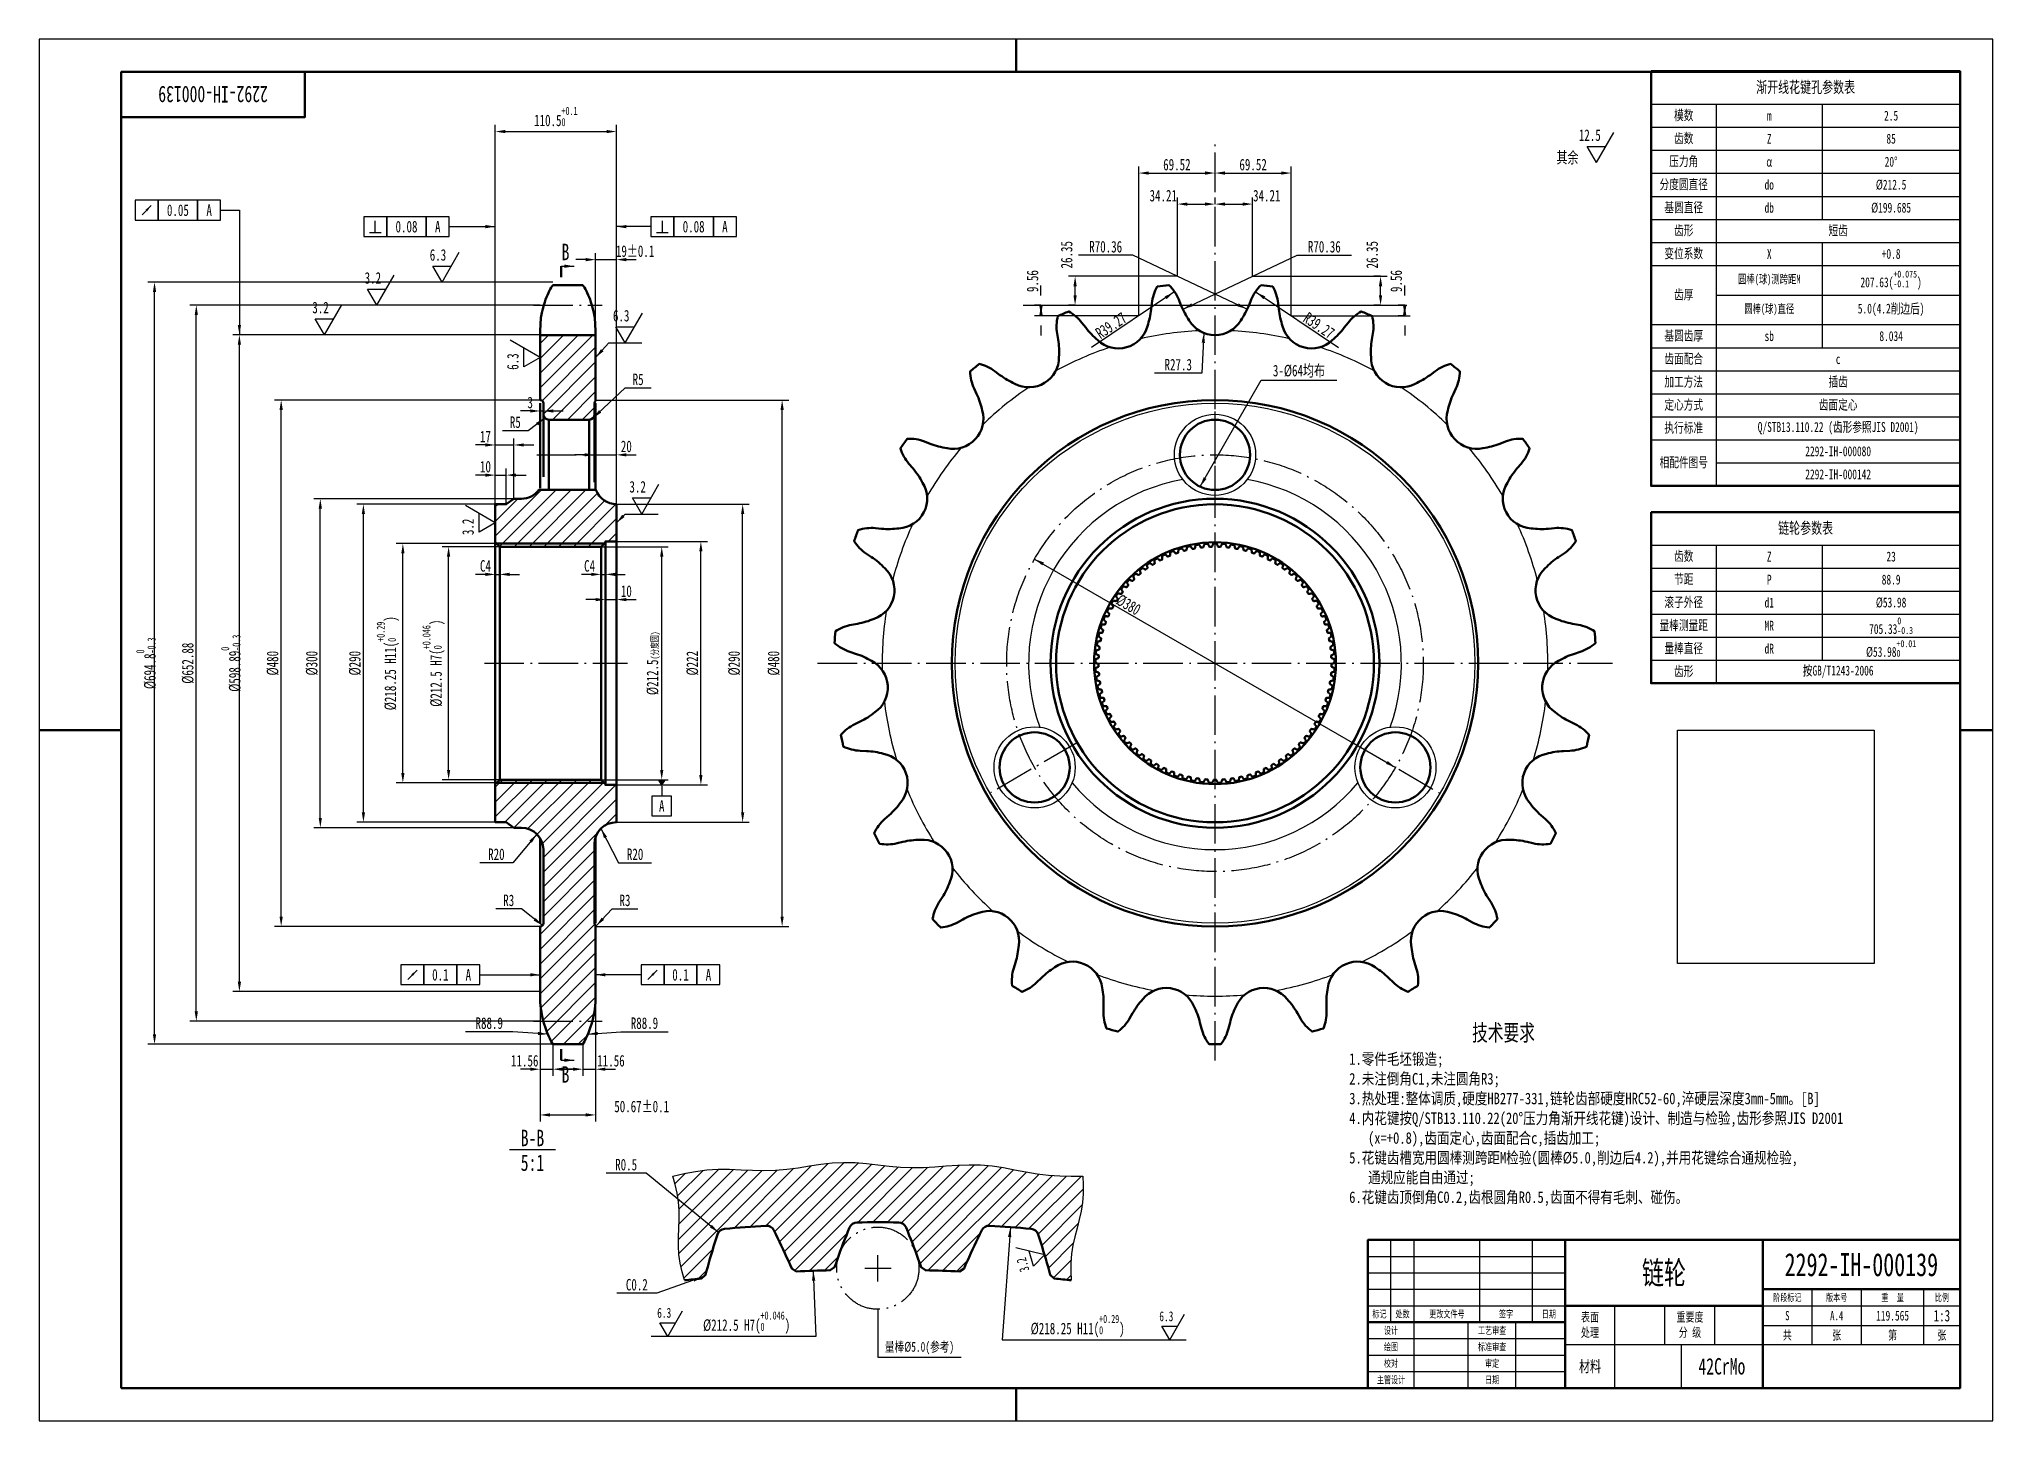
# Model space of a CAD drawing. Header units: millimetres. Extents: x 0 to 1782, y 0 to 1260.
import ezdxf
from ezdxf.enums import TextEntityAlignment as Align

# ---------------------------------------------------------------- set-up
doc = ezdxf.new("R2010")
doc.units = ezdxf.units.MM
doc.linetypes.add('GB_CENTER', pattern=[49.5, 36, -6, 1.5, -6])
doc.linetypes.add('GB_PHANTOM', pattern=[57, 36, -6, 1.5, -6, 1.5, -6])
for name, color, linetype, lineweight in [('中心线', 1, 'GB_CENTER', 25), ('剖面线', 8, 'Continuous', 25), ('双点画线', 6, 'GB_PHANTOM', 25), ('图框', 7, 'Continuous', 50), ('图框细', 7, 'Continuous', 25), ('图片', 7, 'Continuous', 25), ('尺寸', 3, 'Continuous', 25), ('文字', 7, 'Continuous', 25), ('波浪线', 3, 'Continuous', 25), ('粗实线', 7, 'Continuous', 50), ('细实线', 3, 'Continuous', 25)]:
    doc.layers.add(name, color=color, linetype=linetype, lineweight=lineweight)
doc.styles.add('HZ', font='simfang.ttf', dxfattribs={"width": 0.7})
doc.dimstyles.new('GB', dxfattribs={"dimscale": 3, "dimtxt": 3.5, "dimasz": 3, "dimexe": 2, "dimexo": 0, "dimgap": 0.8, "dimtad": 1, "dimdec": 3, "dimdsep": 46, "dimtxsty": 'HZ', "dimcen": 2.5, "dimclrd": 3, "dimclre": 3, "dimclrt": 7, "dimazin": 3, "dimtfac": 1, "dimtdec": 3, "dimtmove": 0, "dimatfit": 3, "dimlwd": 25, "dimlwe": 25})
picture_1 = doc.add_image_def('image1.png', size_in_pixel=(514, 610))

msp = doc.modelspace()

# ---------------------------------------------------------------- texts
at = {"layer": '文字', "style": 'HZ', "width": 0.7}
msp.add_text('2292-IH-000139', height=15, rotation=180, dxfattribs=at).set_placement((158.7, 1209.6), align=Align.MIDDLE_CENTER)
for s, height, p in [('12.5', 10.5, (1424.3192, 1164)), ('6.3', 10.5, (371.3192, 1054.8)), ('3.2', 10.5, (311.9192, 1033.8382)), ('3.2', 10.5, (264.2192, 1006.845)), ('6.3', 10.5, (538.4192, 999.4)), ('3.2', 10.5, (553.4192, 843.4)), ('6.3', 9, (576.5992, 91.3525)), ('6.3', 9, (1034.5449, 88.2116))]:
    msp.add_text(s, height=height, dxfattribs=at).set_placement(p, align=Align.BOTTOM_RIGHT)
msp.add_text('其余', height=10.5, dxfattribs=at).set_placement((1404, 1152), align=Align.MIDDLE_RIGHT)
for s, height, p in [('0.05', 10.5, (126.6, 1104)), ('A', 10.5, (155.1, 1104)), ('0.08', 10.5, (335.1, 1089)), ('A', 10.5, (363.6, 1089)), ('0.08', 10.5, (597, 1089)), ('A', 10.5, (625.5, 1089)), ('B', 15, (480.1, 1065.9)), ('A', 10.5, (567.9, 560.65)), ('0.1', 10.5, (366, 406.8)), ('A', 10.5, (391.5, 406.8)), ('0.1', 10.5, (585, 406.8)), ('A', 10.5, (610.5, 406.8)), ('技术要求', 15, (1335.6, 354)), ('B', 15, (480.1, 315.9)), ('B-B', 15, (450, 258)), ('5:1', 15, (450, 235.5)), ('链轮', 21, (1482, 135)), ('2292-IH-000139', 21, (1662, 142.5)), ('阶段标记', 6.6, (1594.5, 112.5)), ('版本号', 6.6, (1639.5, 112.5)), ('重  量', 6.6, (1690.5, 112.5)), ('比例', 6.6, (1735.5, 112.5)), ('标记', 6.6, (1222.5, 97.5)), ('处数', 6.6, (1243.5, 97.5)), ('更改文件号', 6.6, (1284, 97.5)), ('签字', 6.6, (1338, 97.5)), ('日期', 6.6, (1377, 97.5)), ('S', 8.4, (1594.5, 96)), ('A.4', 8.4, (1639.5, 96)), ('119.565', 9, (1690.5, 96)), ('1:3', 10.5, (1735.5, 96)), ('绘图', 6.6, (1233, 67.5)), ('设计', 6.6, (1233, 82.5)), ('标准审查', 6.6, (1325.25, 67.5)), ('工艺审查', 6.6, (1325.25, 82.5)), ('共', 8.4, (1594.5, 78.3)), ('张', 8.4, (1639.5, 78.3)), ('第', 8.4, (1690.5, 78.3)), ('张', 8.4, (1735.5, 78.3)), ('校对', 6.6, (1233, 52.5)), ('审定', 6.6, (1325.25, 52.5)), ('材料', 10.5, (1414.5, 49.8)), ('42CrMo', 15, (1534.8, 49.8)), ('主管设计', 6.6, (1233, 37.5)), ('日期', 6.6, (1325.25, 37.5))]:
    msp.add_text(s, height=height, dxfattribs=at).set_placement(p, align=Align.MIDDLE_CENTER)
for s, height, rotation, p in [('6.3', 10.5, 90, (440.43, 973.4192)), ('3.2', 10.5, 90, (399.6, 822.7192)), ('3.2', 9, 106.5346164, (902.2821, 150.5723))]:
    msp.add_text(s, height=height, rotation=rotation, dxfattribs=at).set_placement(p, align=Align.BOTTOM_RIGHT)
at = {"layer": '文字', "style": 'HZ', "width": 0.8}
for s, p in [('1.零件毛坯锻造;', (1194.9, 330)), ('2.未注倒角C1,未注圆角R3;', (1194.9, 312)), ('3.热处理:整体调质,硬度HB277-331,链轮齿部硬度HRC52-60,淬硬层深度3mm-5mm。[B]', (1194.9, 294)), ('4.内花键按Q/STB13.110.22(20°压力角渐开线花键)设计、制造与检验,齿形参照JIS D2001', (1194.9, 276)), ('   (x=+0.8),齿面定心,齿面配合c,插齿加工;', (1194.9, 258)), ('5.花键齿槽宽用圆棒测跨距M检验(圆棒%%c5.0,削边后4.2),并用花键综合通规检验,', (1194.9, 240)), ('   通规应能自由通过;', (1194.9, 222)), ('6.花键齿顶倒角C0.2,齿根圆角R0.5,齿面不得有毛刺、碰伤。', (1194.9, 204))]:
    msp.add_text(s, height=10.5, dxfattribs=at).set_placement(p, align=Align.MIDDLE_LEFT)
at = {"layer": '文字', "style": 'HZ'}
for s, insert, char_height, attachment_point in [('渐开线花键孔参数表', (1611.15, 1215.6), 10.5, 5), ('模数', (1500, 1190.1), 9, 5), ('2.5', (1689.15, 1190.1), 9, 5), ('m', (1578, 1190.1), 9, 5), ('齿数', (1500, 1169.1), 9, 5), ('Z', (1578, 1169.1), 9, 5), ('85', (1689.15, 1169.1), 9, 5), ('压力角', (1500, 1148.1), 9, 5), ('α', (1578, 1148.1), 9, 5), ('20°', (1689.15, 1148.1), 9, 5), ('分度圆直径', (1500, 1127.1), 9, 5), ('do', (1578, 1127.1), 9, 5), ('%%c212.5', (1689.15, 1127.1), 9, 5), ('基圆直径', (1500, 1106.1), 9, 5), ('db', (1578, 1106.1), 9, 5), ('%%c199.685', (1689.15, 1106.1), 9, 5), ('齿形', (1500, 1085.1), 9, 5), ('短齿', (1640.85, 1085.1), 9, 5), ('R70.36', (972.7973, 1065.258), 10.5, 8), ('R70.36', (1172.2027, 1065.258), 10.5, 8), ('变位系数', (1500, 1064.1), 9, 5), ('X', (1578, 1064.1), 9, 5), ('+0.8', (1689.15, 1064.1), 9, 5), ('圆棒(球)测跨距M', (1578, 1040.1), 7.8, 5), ('207.63(\\H0.7x;\\S+0.075^ -0.1;\\H1.4286x;)', (1689.15, 1040.1), 9, 5), ('齿厚', (1500, 1026.6), 9, 5), ('圆棒(球)直径', (1578, 1013.1), 7.8, 5), ('5.0(4.2削边后)', (1689.15, 1013.1), 9, 5), ('基圆齿厚', (1500, 989.1), 9, 5), ('sb', (1578, 989.1), 9, 5), ('8.034', (1689.15, 989.1), 9, 5), ('R27.3', (1038.975, 957.7382), 10.5, 8), ('3-%%c64均布', (1149.045, 951.3), 10.5, 8), ('齿面配合', (1500, 968.1), 9, 5), ('c', (1640.85, 968.1), 9, 5), ('R5', (546.36, 944.3), 10.5, 8), ('加工方法', (1500, 947.1), 9, 5), ('插齿', (1640.85, 947.1), 9, 5), ('定心方式', (1500, 926.1), 9, 5), ('齿面定心', (1640.85, 926.1), 9, 5), ('R5', (434.34, 905.3), 10.5, 8), ('执行标准', (1500, 905.1), 9, 5), ('Q/STB13.110.22 (齿形参照JIS D2001)', (1640.85, 905.1), 9, 5), ('相配件图号', (1500, 873.6), 9, 5), ('2292-IH-000080', (1640.85, 884.1), 9, 5), ('2292-IH-000142', (1640.85, 863.1), 9, 5), ('链轮参数表', (1611.15, 813.6), 10.5, 5), ('齿数', (1500, 788.1), 9, 5), ('Z', (1578, 788.1), 9, 5), ('23', (1689.15, 788.1), 9, 5), ('节距', (1500, 767.1), 9, 5), ('P', (1578, 767.1), 9, 5), ('88.9', (1689.15, 767.1), 9, 5), ('滚子外径', (1500, 746.1), 9, 5), ('d1', (1578, 746.1), 9, 5), ('%%c53.98', (1689.15, 746.1), 9, 5), ('量棒测量距', (1500, 725.1), 9, 5), ('705.33\\H0.7x;\\S0^ -0.3;\\H1.4286x;', (1689.15, 725.1), 9, 5), ('MR', (1578, 725.1), 9, 5), ('量棒直径', (1500, 704.1), 9, 5), ('dR', (1578, 704.1), 9, 5), ('%%c53.98\\H0.7x;\\S+0.01^ 0;\\H1.4286x;', (1689.15, 704.1), 9, 5), ('齿形', (1500, 683.1), 9, 5), ('按GB/T1243-2006', (1640.85, 683.1), 9, 5), ('R20', (417.085, 511.3), 10.5, 8), ('R20', (543.615, 511.3), 10.5, 8), ('R3', (428.34, 469.3), 10.5, 8), ('R3', (534.36, 469.3), 10.5, 8), ('R88.9', (410.575, 357.3), 10.5, 8), ('R88.9', (552.125, 357.3), 10.5, 8), ('R0.5', (535.4356, 228.2929), 10.5, 8), ('C0.2', (545.1749, 118.8085), 10.5, 8), ('%%c212.5 H7(\\H0.7x;\\S+0.046^ 0;\\H1.4286x;)', (645.3256, 79.3525), 10.5, 8), ('%%c218.25 H11(\\H0.7x;\\S+0.29^ 0;\\H1.4286x;)', (947.2713, 76.2116), 10.5, 8), ('表面\\P处理', (1414.5, 87.3), 8.4, 5), ('重要度\\P分 级', (1505.7, 87.3), 8.4, 5), ('量棒%%c5.0(参考)', (802.98, 60.6734), 9, 8)]:
    msp.add_mtext(s, dxfattribs=dict(at, insert=insert, char_height=char_height, attachment_point=attachment_point))
at = {"layer": '文字', "char_height": 10.5, "attachment_point": 5, "style": 'HZ'}
for s, insert, rotation in [('R39.27', (977.6891, 998.838), 33.7117535), ('R39.27', (1167.3109, 998.838), 326.2882465), ('%%c380', (993.5276, 744.1158), 330)]:
    msp.add_mtext(s, dxfattribs=dict(at, insert=insert, rotation=rotation))

# ---------------------------------------------------------------- dimensions: what is measured, and where the dimension line sits
at = {"layer": '尺寸'}
msp.add_linear_dim(base=(416.1, 1175.7), p1=(416.1, 835.9), p2=(526.6, 835.9), text='<>\\H0.7x;\\S+0.1^ 0;', dimstyle='GB', dxfattribs=at).render()
for base, p1, p2 in [((1002.98, 1137.8382), (1002.98, 1007.7782), (1072.5, 1137.8382)), ((1072.5, 1137.8382), (1072.5, 1137.8382), (1142.02, 1007.7782))]:
    msp.add_linear_dim(base=base, p1=p1, p2=p2, dimstyle='GB', dxfattribs=at).render()
for base, p1, p2, location in [((1038.29, 1109.5382), (1038.29, 1043.6882), (1072.5, 1109.5382), (1025.29, 1117.1882)), ((1072.5, 1109.5382), (1072.5, 1109.5382), (1106.71, 1043.6882), (1119.71, 1117.1882)), ((456.93, 920.9), (456.93, 920.9), (459.93, 920.9), (447.93, 928.55)), ((416.1, 889.9), (416.1, 835.9), (433.1, 840.9), (407.1, 897.55)), ((506.6, 880.9), (506.6, 880.9), (526.6, 835.9), (535.6, 888.55)), ((416.1, 862.4), (416.1, 835.9), (426.1, 835.9), (407.1, 870.05)), ((516.6, 748.9), (516.6, 748.9), (526.6, 748.9), (535.6, 756.55)), ((456.93, 320.7), (456.93, 387.3376), (468.49, 343.5), (442.93, 328.35)), ((496.04, 320.7), (496.04, 343.5), (507.6, 387.3376), (521.6, 328.35))]:
    msp.add_linear_dim(base=base, p1=p1, p2=p2, location=location, dimstyle='GB', override={"dimtmove": 2}, dxfattribs=at).render()
for base, p1, p2, location, text in [((507.6, 1058.9), (507.6, 993.9), (526.6, 835.9), (543.6, 1066.55), '<>±0.1'), ((416.1, 771.9), (416.1, 771.9), (420.1, 771.9), (407.1, 779.55), 'C4'), ((512.6, 771.9), (512.6, 771.9), (516.6, 771.9), (502.1, 779.55), 'C4'), ((456.93, 279), (456.93, 387.3376), (507.6, 387.3376), (549.6, 286.65), '<>±0.1')]:
    msp.add_linear_dim(base=base, p1=p1, p2=p2, location=location, text=text, dimstyle='GB', override={"dimtmove": 2}, dxfattribs=at).render()
for base, p1, p2, location in [((944.9, 1017.3382), (944.9, 1017.3382), (944.9, 1043.6882), (937.25, 1063.3382)), ((1223.5, 1017.3382), (1223.5, 1017.3382), (1223.5, 1043.6882), (1215.85, 1063.3382)), ((913.8, 1017.3382), (913.8, 1017.3382), (913.8, 1007.7782), (906.15, 1039.3382)), ((1245.5, 1017.3382), (1245.5, 1017.3382), (1245.5, 1007.7782), (1237.85, 1039.3382))]:
    msp.add_linear_dim(base=base, p1=p1, p2=p2, angle=90, location=location, dimstyle='GB', override={"dimtmove": 2}, dxfattribs=at).render()
for base, p1, p2, text in [((105.3, 343.5), (468.49, 343.5), (468.49, 1038.3), '%%c<>\\H0.7x;\\S0^ -0.3;\\H1.4286x;'), ((143.4, 364.4618), (456.93, 364.4618), (456.93, 1017.3382), '%%c652.88'), ((182.7, 391.455), (456.93, 391.455), (456.93, 990.345), '%%c<>\\H0.7x;\\S0^ -0.3;\\H1.4286x;'), ((220.8, 450.9), (456.93, 450.9), (456.93, 930.9), '%%c<>'), ((677.7, 450.9), (507.6, 450.9), (507.6, 930.9), '%%c<>'), ((256.5, 540.9), (433.1, 540.9), (433.1, 840.9), '%%c<>'), ((295.8, 545.9), (416.1, 545.9), (416.1, 835.9), '%%c<>'), ((641.7, 545.9), (526.6, 545.9), (526.6, 835.9), '%%c<>'), ((603.6, 579.9), (526.6, 579.9), (526.6, 801.9), '%%c<>'), ((331.8, 581.775), (417.225, 581.775), (417.225, 800.025), '%%c<> H11(\\H0.7x;\\S+0.29^ 0;\\H1.4286x;)'), ((373.5, 584.65), (420.1, 584.65), (420.1, 797.15), '%%c<> H7(\\H0.7x;\\S+0.046^ 0;\\H1.4286x;)'), ((567.9, 584.65), (512.6, 584.65), (512.6, 797.15), '%%c<>\\H0.6x;(分度圆)')]:
    msp.add_linear_dim(base=base, p1=p1, p2=p2, angle=90, text=text, dimstyle='GB', dxfattribs=at).render()

# ---------------------------------------------------------------- hatches: boundary and pattern name
at = {"layer": '剖面线'}
h = msp.add_hatch(dxfattribs=at)
h.set_pattern_fill('ANSI31', scale=3)
h.paths.add_polyline_path([(464.93, 912.9), (501.6, 912.9, 0.414213562), (506.6, 917.9), (506.6, 927.9, -0.213421765), (507.6, 930.1361), (507.6, 990.0382), (456.93, 990.0382), (456.93, 930.9, -0.414213562), (459.93, 927.9), (459.93, 917.9, 0.414213562)])
h = msp.add_hatch(dxfattribs=at)
h.set_pattern_fill('ANSI31', scale=3)
h.paths.add_polyline_path([(416.1, 801.15), (420.1, 797.15), (512.6, 797.15), (516.6, 801.15), (516.6, 801.9), (526.6, 801.9), (526.6, 835.9, -0.312962654), (507.865, 848.9), (455.93, 848.9, -0.236067977), (439.93, 840.9), (433.1, 840.9), (426.1, 835.9), (416.1, 835.9)])
h = msp.add_hatch(dxfattribs=at)
h.set_pattern_fill('ANSI31', scale=3)
h.paths.add_polyline_path([(416.1, 580.65), (420.1, 584.65), (512.6, 584.65), (516.6, 580.65), (516.6, 579.9), (526.6, 579.9), (526.6, 545.9, 0.414213562), (506.6, 525.9), (506.6, 453.9, 0.213421765), (507.6, 451.6639), (507.6, 387.3376, -0.12963455), (496.04, 343.5), (468.49, 343.5, -0.12963455), (456.93, 387.3376), (456.93, 450.9, 0.414213562), (459.93, 453.9), (459.93, 520.9, 0.414213562), (439.93, 540.9), (433.1, 540.9), (426.1, 545.9), (416.1, 545.9)])
h = msp.add_hatch(dxfattribs=at)
h.set_pattern_fill('ANSI31', scale=3)
h.paths.add_polyline_path([(941.3527, 128.213, 0.002436605), (925.9066, 129.8565), (922.1721, 133.0615), (921.1952, 136.7527), (920.1911, 140.4455), (919.16, 144.1398), (918.1024, 147.8354), (917.0183, 151.5322), (915.9082, 155.2303), (914.7722, 158.9294), (913.6107, 162.6296), (912.4238, 166.3306), (911.2118, 170.0325, 0.300022305), (904.7314, 175.15, 0.005774523), (867.0272, 177.9422, 0.300022305), (859.8637, 173.8351), (858.1196, 170.3521), (856.4005, 166.8662), (854.7066, 163.3776), (853.0381, 159.8861), (851.3954, 156.3919), (849.7786, 152.8951), (848.1881, 149.3956), (846.6241, 145.8935), (845.087, 142.3889), (843.5771, 138.8818), (839.4111, 136.2619, 0.004873238), (808.3662, 137.4099), (804.4051, 140.3302), (803.1583, 143.9393), (801.8842, 147.5478), (800.5832, 151.1559), (799.2554, 154.7633), (797.9013, 158.37), (796.5211, 161.9759), (795.1151, 165.5811), (793.6834, 169.1853), (792.2265, 172.7886), (790.7444, 176.3909, 0.300022305), (783.9037, 181.0158, 0.005774523), (746.0963, 181.0158, 0.300022305), (739.2556, 176.3909), (737.7735, 172.7886), (736.3166, 169.1853), (734.8849, 165.5811), (733.4789, 161.9759), (732.0987, 158.37), (730.7446, 154.7633), (729.4168, 151.1559), (728.1158, 147.5478), (726.8417, 143.9393), (725.5949, 140.3302), (721.6338, 137.4099, 0.004873238), (690.5889, 136.2619), (686.4229, 138.8818), (684.913, 142.3889), (683.3759, 145.8935), (681.8119, 149.3956), (680.2214, 152.8951), (678.6046, 156.3919), (676.9619, 159.8861), (675.2934, 163.3776), (673.5995, 166.8662), (671.8804, 170.3521), (670.1363, 173.8351, 0.300022305), (662.9728, 177.9422, 0.005774523), (625.2686, 175.15, 0.300022305), (618.7882, 170.0325), (617.5762, 166.3306), (616.3893, 162.6296), (615.2278, 158.9294), (614.0918, 155.2303), (612.9817, 151.5322), (611.8976, 147.8354), (610.84, 144.1398), (609.8089, 140.4455), (608.8048, 136.7527), (607.8279, 133.0615), (604.0934, 129.8565, 0.002436605), (588.6473, 128.213), (586.5729, 136), (584.8181, 143.8226), (583.6167, 151.7069), (583.0545, 159.6623), (583.0458, 167.6793), (583.3567, 175.7319), (583.6676, 183.7845), (583.6589, 191.8015), (583.0967, 199.7569), (581.8954, 207.6411), (580.1405, 215.4637), (578.0661, 223.2508), (588.2868, 225.5639), (598.5605, 227.4947), (608.9027, 228.8082), (619.3101, 229.4174), (629.7637, 229.4073), (640.2354, 229.0116), (650.697, 228.5509), (661.1285, 228.3463), (671.5222, 228.6331), (681.8839, 229.4981), (692.2286, 230.8558), (702.5751, 232.4713), (712.9386, 234.0232), (723.3269, 235.19), (733.7379, 235.7361), (744.1619, 235.5751), (754.5861, 234.7929), (765, 233.625), (775.3991, 232.393), (785.7869, 231.4185), (796.1735, 230.9369), (806.5707, 231.0344), (816.9874, 231.6243), (827.4249, 232.4713), (837.8748, 233.2536), (848.3209, 233.65), (858.7437, 233.4258), (869.1274, 232.4953), (879.4655, 230.9454), (889.7646, 229.0116), (900.0443, 227.0149), (910.3318, 225.276), (920.6544, 224.0287), (931.0304, 223.3579), (941.4623, 223.177), (951.9339, 223.2508), (952.2447, 215.1982), (952.236, 207.1812), (951.6738, 199.2258), (950.4725, 191.3415), (948.7177, 183.5189), (946.6433, 175.7319), (944.5689, 167.9449), (942.8141, 160.1222), (941.6127, 152.238), (941.0505, 144.2826), (941.0418, 136.2656)])

# ---------------------------------------------------------------- linework, layer by layer
at = {"layer": '中心线'}
for p, q in [((1072.5, 328.5), (1072.5, 1168.3)), ((450.93, 1017.3382), (513.6, 1017.3382)), ((1072.5, 834.9), (1072.5, 926.9)), ((453.93, 880.9), (512.6, 880.9)), ((406.1, 690.9), (536.6, 690.9)), ((710.1, 690.9), (1434.9, 690.9)), ((947.7923, 618.9), (868.118, 572.9)), ((1197.2077, 618.9), (1276.882, 572.9)), ((450.93, 364.4618), (513.6, 364.4618)), ((765, 127.2734), (765, 151.2734)), ((753, 139.2734), (777, 139.2734))]:
    msp.add_line(p, q, dxfattribs=at)
msp.add_circle((1072.5, 690.9), 190, dxfattribs=at)
at = {"layer": '双点画线'}
msp.add_circle((765, 139.2734), 37.5, dxfattribs=at)
at = {"layer": '图框'}
for p, q in [((891, 1230), (891, 1260)), ((0, 630), (75, 630)), ((1752, 630), (1782, 630)), ((1392, 30), (1392, 165)), ((1572, 30), (1572, 165)), ((1572, 120), (1752, 120)), ((1212, 90), (1392, 90)), ((1392, 105), (1572, 105)), ((891, 0), (891, 30))]:
    msp.add_line(p, q, dxfattribs=at)
for points in [[(75, 30), (1752, 30), (1752, 1230), (75, 1230)], [(75, 1188.9), (242.4, 1188.9), (242.4, 1230), (75, 1230)], [(1470.3, 1230.6), (1752, 1230.6), (1752, 852.6), (1470.3, 852.6)], [(1470.3, 828.6), (1752, 828.6), (1752, 672.6), (1470.3, 672.6)], [(1212, 30), (1752, 30), (1752, 165), (1212, 165)]]:
    msp.add_lwpolyline(points, close=True, dxfattribs=at)
at = {"layer": '图框细'}
for p, q in [((1470.3, 1200.6), (1752, 1200.6)), ((1529.7, 1200.6), (1529.7, 1179.6)), ((1626.3, 1200.6), (1626.3, 1179.6)), ((1470.3, 1179.6), (1529.7, 1179.6)), ((1529.7, 1179.6), (1626.3, 1179.6)), ((1529.7, 1179.6), (1529.7, 1158.6)), ((1626.3, 1179.6), (1752, 1179.6)), ((1626.3, 1179.6), (1626.3, 1158.6)), ((1470.3, 1158.6), (1529.7, 1158.6)), ((1529.7, 1158.6), (1626.3, 1158.6)), ((1529.7, 1158.6), (1529.7, 1137.6)), ((1626.3, 1158.6), (1752, 1158.6)), ((1626.3, 1158.6), (1626.3, 1137.6)), ((1470.3, 1137.6), (1529.7, 1137.6)), ((1529.7, 1137.6), (1626.3, 1137.6)), ((1529.7, 1137.6), (1529.7, 1116.6)), ((1626.3, 1137.6), (1752, 1137.6)), ((1626.3, 1137.6), (1626.3, 1116.6)), ((1470.3, 1116.6), (1529.7, 1116.6)), ((1529.7, 1116.6), (1626.3, 1116.6)), ((1529.7, 1116.6), (1529.7, 1095.6)), ((1626.3, 1116.6), (1752, 1116.6)), ((1626.3, 1116.6), (1626.3, 1095.6)), ((1470.3, 1095.6), (1529.7, 1095.6)), ((1529.7, 1095.6), (1626.3, 1095.6)), ((1529.7, 1095.6), (1529.7, 1074.6)), ((1626.3, 1095.6), (1752, 1095.6)), ((1470.3, 1074.6), (1529.7, 1074.6)), ((1529.7, 1074.6), (1752, 1074.6)), ((1529.7, 1074.6), (1529.7, 1053.6)), ((1626.3, 1074.6), (1626.3, 1053.6)), ((1470.3, 1053.6), (1529.7, 1053.6)), ((1529.7, 1053.6), (1626.3, 1053.6)), ((1529.7, 1053.6), (1529.7, 999.6)), ((1626.3, 1053.6), (1752, 1053.6)), ((1626.3, 1053.6), (1626.3, 1026.6)), ((1529.7, 1026.6), (1626.3, 1026.6)), ((1626.3, 1026.6), (1752, 1026.6)), ((1626.3, 1026.6), (1626.3, 999.6)), ((1470.3, 999.6), (1529.7, 999.6)), ((1529.7, 999.6), (1626.3, 999.6)), ((1529.7, 999.6), (1529.7, 978.6)), ((1626.3, 999.6), (1752, 999.6)), ((1626.3, 999.6), (1626.3, 978.6)), ((1470.3, 978.6), (1529.7, 978.6)), ((1529.7, 978.6), (1626.3, 978.6)), ((1529.7, 978.6), (1529.7, 957.6)), ((1626.3, 978.6), (1752, 978.6)), ((1470.3, 957.6), (1529.7, 957.6)), ((1529.7, 957.6), (1752, 957.6)), ((1529.7, 957.6), (1529.7, 936.6)), ((1470.3, 936.6), (1529.7, 936.6)), ((1529.7, 936.6), (1752, 936.6)), ((1529.7, 936.6), (1529.7, 915.6)), ((1470.3, 915.6), (1529.7, 915.6)), ((1529.7, 915.6), (1752, 915.6)), ((1529.7, 915.6), (1529.7, 894.6)), ((1470.3, 894.6), (1529.7, 894.6)), ((1529.7, 894.6), (1752, 894.6)), ((1529.7, 894.6), (1529.7, 852.6)), ((1529.7, 873.6), (1752, 873.6)), ((1470.3, 798.6), (1752, 798.6)), ((1529.7, 798.6), (1529.7, 777.6)), ((1626.3, 798.6), (1626.3, 777.6)), ((1470.3, 777.6), (1529.7, 777.6)), ((1529.7, 777.6), (1626.3, 777.6)), ((1529.7, 777.6), (1529.7, 756.6)), ((1626.3, 777.6), (1752, 777.6)), ((1626.3, 777.6), (1626.3, 756.6)), ((1470.3, 756.6), (1529.7, 756.6)), ((1529.7, 756.6), (1626.3, 756.6)), ((1529.7, 756.6), (1529.7, 735.6)), ((1626.3, 756.6), (1752, 756.6)), ((1626.3, 756.6), (1626.3, 735.6)), ((1470.3, 735.6), (1529.7, 735.6)), ((1529.7, 735.6), (1626.3, 735.6)), ((1529.7, 735.6), (1529.7, 714.6)), ((1626.3, 735.6), (1752, 735.6)), ((1626.3, 735.6), (1626.3, 714.6)), ((1470.3, 714.6), (1529.7, 714.6)), ((1529.7, 714.6), (1626.3, 714.6)), ((1529.7, 714.6), (1529.7, 693.6)), ((1626.3, 714.6), (1752, 714.6)), ((1626.3, 714.6), (1626.3, 693.6)), ((1470.3, 693.6), (1529.7, 693.6)), ((1529.7, 693.6), (1626.3, 693.6)), ((1529.7, 693.6), (1529.7, 672.6)), ((1626.3, 693.6), (1752, 693.6)), ((1233, 90), (1233, 165)), ((1254, 90), (1254, 165)), ((1314, 90), (1314, 165)), ((1362, 90), (1362, 165)), ((1212, 150), (1392, 150)), ((1212, 135), (1392, 135)), ((1212, 120), (1392, 120)), ((1617, 69.6), (1617, 120)), ((1662, 69.6), (1662, 120)), ((1719, 69.6), (1719, 120)), ((1212, 105), (1392, 105)), ((1254, 30), (1254, 90)), ((1303.5, 30), (1303.5, 90)), ((1347, 30), (1347, 90)), ((1437.3, 69.6), (1437.3, 105)), ((1482.9, 69.6), (1482.9, 105)), ((1528.5, 69.6), (1528.5, 105)), ((1572, 105), (1752, 105)), ((1212, 75), (1392, 75)), ((1572, 87), (1752, 87)), ((1212, 60), (1392, 60)), ((1392, 69.6), (1572, 69.6)), ((1437.3, 30), (1437.3, 69.6)), ((1497.9, 30), (1497.9, 69.6)), ((1572, 69.6), (1752, 69.6)), ((1212, 45), (1392, 45))]:
    msp.add_line(p, q, dxfattribs=at)
msp.add_lwpolyline([(0, 0), (1782, 0), (1782, 1260), (0, 1260)], close=True, dxfattribs=at)
at = {"layer": '尺寸'}
for p, q in [((93.9, 1099.8), (102.3, 1108.2)), ((165.6, 1104), (182.7, 1104)), ((182.7, 1104), (182.7, 990.345)), ((306.6, 1083.75), (306.6, 1094.25)), ((374.1, 1089), (416.1, 1089)), ((558, 1089), (526.6, 1089)), ((568.5, 1083.75), (568.5, 1094.25)), ((301.35, 1083.75), (311.85, 1083.75)), ((563.25, 1083.75), (573.75, 1083.75)), ((997.5773, 1062.858), (948.0173, 1062.858)), ((1101.6426, 1013.8583), (997.5773, 1062.858)), ((997.5773, 1062.858), (997.5773, 1062.858)), ((1043.3574, 1013.8583), (1147.4227, 1062.858)), ((1147.4227, 1062.858), (1147.4227, 1062.858)), ((1147.4227, 1062.858), (1196.9827, 1062.858)), ((1034.965, 1029.119), (959.7243, 978.9174)), ((1110.035, 1029.119), (1185.2757, 978.9174)), ((507.6, 969.6), (519.6, 982.9)), ((519.6, 982.9), (549.6, 982.9)), ((1062.2732, 992.0261), (1060.5, 955.3382)), ((1060.5, 955.3382), (1017.45, 955.3382)), ((1058.9762, 851.8982), (1114.5, 948.9)), ((1060.5, 955.3382), (1060.5, 955.3382)), ((1114.5, 948.9), (1114.5, 948.9)), ((1114.5, 948.9), (1183.59, 948.9)), ((505.1355, 914.3645), (534.6, 941.9)), ((534.6, 941.9), (558.12, 941.9)), ((461.3945, 914.3645), (446.1, 902.9)), ((446.1, 902.9), (422.58, 902.9)), ((526.6, 818.9), (534.6, 826.9)), ((534.6, 826.9), (564.6, 826.9)), ((907.9552, 785.9), (1237.0448, 595.9)), ((567.9, 578.65), (567.9, 569.65)), ((454.0721, 535.0421), (432.1, 508.9)), ((512.4579, 540.0421), (528.6, 508.9)), ((432.1, 508.9), (402.07, 508.9)), ((528.6, 508.9), (558.63, 508.9)), ((440.1, 466.9), (416.58, 466.9)), ((459.0513, 451.7787), (440.1, 466.9)), ((508.1, 451.3019), (522.6, 466.9)), ((522.6, 466.9), (546.12, 466.9)), ((336.3, 402.6), (344.7, 411)), ((555.3, 402.6), (563.7, 411)), ((402, 406.8), (456.93, 406.8)), ((549, 406.8), (507.6, 406.8)), ((432.1, 354.9), (389.05, 354.9)), ((463.9971, 352.6016), (432.1, 354.9)), ((500.5329, 352.6016), (530.6, 354.9)), ((530.6, 354.9), (573.65, 354.9)), ((553.7056, 225.8929), (517.1656, 225.8929)), ((619.7056, 171.8929), (553.7056, 225.8929)), ((885.8874, 176.655), (878.2713, 73.8116)), ((605.4449, 131.4085), (563.4449, 116.4085)), ((706.1085, 136.9116), (708.3256, 76.9525)), ((563.4449, 116.4085), (526.9049, 116.4085)), ((765, 101.7734), (765, 58.2734)), ((708.3256, 76.9525), (558.3256, 76.9525)), ((878.2713, 73.8116), (1046.2713, 73.8116)), ((765, 58.2734), (840.96, 58.2734))]:
    msp.add_line(p, q, dxfattribs=at)
for points in [[(87.6, 1095), (108.6, 1095), (108.6, 1113), (87.6, 1113)], [(108.6, 1095), (144.6, 1095), (144.6, 1113), (108.6, 1113)], [(144.6, 1095), (165.6, 1095), (165.6, 1113), (144.6, 1113)], [(296.1, 1080), (317.1, 1080), (317.1, 1098), (296.1, 1098)], [(317.1, 1080), (353.1, 1080), (353.1, 1098), (317.1, 1098)], [(353.1, 1080), (374.1, 1080), (374.1, 1098), (353.1, 1098)], [(558, 1080), (579, 1080), (579, 1098), (558, 1098)], [(579, 1080), (615, 1080), (615, 1098), (579, 1098)], [(615, 1080), (636, 1080), (636, 1098), (615, 1098)], [(558.9, 551.65), (576.9, 551.65), (576.9, 569.65), (558.9, 569.65)], [(330, 397.8), (351, 397.8), (351, 415.8), (330, 415.8)], [(351, 397.8), (381, 397.8), (381, 415.8), (351, 415.8)], [(381, 397.8), (402, 397.8), (402, 415.8), (381, 415.8)], [(549, 397.8), (570, 397.8), (570, 415.8), (549, 415.8)], [(570, 397.8), (600, 397.8), (600, 415.8), (570, 415.8)], [(600, 397.8), (621, 397.8), (621, 415.8), (600, 415.8)]]:
    msp.add_lwpolyline(points, close=True, dxfattribs=at)
for points in [[(102.3, 1108.2), (97.1028, 1104.4877), (98.5877, 1103.0028)], [(416.1, 1089), (407.1, 1090.5), (407.1, 1087.5)], [(526.6, 1089), (535.6, 1087.5), (535.6, 1090.5)], [(1034.965, 1029.119), (1026.6459, 1025.3717), (1028.3109, 1022.8761)], [(1043.3574, 1013.8583), (1052.1389, 1016.3352), (1050.8609, 1019.0494)], [(1101.6426, 1013.8583), (1094.1391, 1019.0494), (1092.8611, 1016.3352)], [(1110.035, 1029.119), (1116.6891, 1022.8761), (1118.3541, 1025.3717)], [(182.7, 990.345), (184.2, 999.345), (181.2, 999.345)], [(1062.2732, 992.0261), (1060.3405, 983.109), (1063.337, 982.9642)], [(507.6, 969.6), (514.7427, 975.2773), (512.5153, 977.287)], [(461.3945, 914.3645), (453.2933, 910.1666), (455.0927, 907.7661)], [(505.1355, 914.3645), (512.7353, 919.4136), (510.6869, 921.6055)], [(1058.9762, 851.8982), (1064.749, 858.9639), (1062.1454, 860.4542)], [(526.6, 818.9), (534.0246, 824.2033), (531.9033, 826.3246)], [(907.9552, 785.9), (914.9994, 780.101), (916.4994, 782.699)], [(1237.0448, 595.9), (1230.0006, 601.699), (1228.5006, 599.101)], [(571.8, 584.65), (564, 584.65), (567.9, 578.65)], [(454.0721, 535.0421), (447.1332, 529.1176), (449.4297, 527.1873)], [(512.4579, 540.0421), (515.2678, 531.3615), (517.9313, 532.742)], [(459.0513, 451.7787), (452.9519, 458.5644), (451.0808, 456.2194)], [(508.1, 451.3019), (515.3263, 456.8724), (513.1291, 458.915)], [(344.7, 411), (339.5028, 407.2877), (340.9877, 405.8028)], [(563.7, 411), (558.5028, 407.2877), (559.9877, 405.8028)], [(456.93, 406.8), (447.93, 408.3), (447.93, 405.3)], [(507.6, 406.8), (516.6, 405.3), (516.6, 408.3)], [(463.9971, 352.6016), (455.1282, 354.7445), (454.9126, 351.7523)], [(500.5329, 352.6016), (509.621, 351.7919), (509.3924, 354.7832)], [(619.7056, 171.8929), (613.6899, 178.7529), (611.7902, 176.4311)], [(885.8874, 176.655), (883.7268, 167.7903), (886.7186, 167.5688)], [(605.4449, 131.4085), (596.4647, 129.7941), (597.4737, 126.9689)], [(706.1085, 136.9116), (704.9421, 127.8623), (707.9401, 127.9731)]]:
    msp.add_solid(points, dxfattribs=at)
at = {"layer": '波浪线'}
msp.add_lwpolyline([(588.6473, 128.213), (586.5729, 136), (584.8181, 143.8226), (583.6167, 151.7069), (583.0545, 159.6623), (583.0458, 167.6793), (583.3567, 175.7319), (583.6676, 183.7845), (583.6589, 191.8015), (583.0967, 199.7569), (581.8954, 207.6411), (580.1405, 215.4637), (578.0661, 223.2508), (588.2868, 225.5639), (598.5605, 227.4947), (608.9027, 228.8082), (619.3101, 229.4174), (629.7637, 229.4073), (640.2354, 229.0116), (650.697, 228.5509), (661.1285, 228.3463), (671.5222, 228.6331), (681.8839, 229.4981), (692.2286, 230.8558), (702.5751, 232.4713), (712.9386, 234.0232), (723.3269, 235.19), (733.7379, 235.7361), (744.1619, 235.5751), (754.5861, 234.7929), (765, 233.625), (775.3991, 232.393), (785.7869, 231.4185), (796.1735, 230.9369), (806.5707, 231.0344), (816.9874, 231.6243), (827.4249, 232.4713), (837.8748, 233.2536), (848.3209, 233.65), (858.7437, 233.4258), (869.1274, 232.4953), (879.4655, 230.9454), (889.7646, 229.0116), (900.0443, 227.0149), (910.3318, 225.276), (920.6544, 224.0287), (931.0304, 223.3579), (941.4623, 223.177), (951.9339, 223.2508), (952.2447, 215.1982), (952.236, 207.1812), (951.6738, 199.2258), (950.4725, 191.3415), (948.7177, 183.5189), (946.6433, 175.7319), (944.5689, 167.9449), (942.8141, 160.1222), (941.6127, 152.238), (941.0505, 144.2826), (941.0418, 136.2656), (941.3527, 128.213)], dxfattribs=at)
at = {"layer": '粗实线'}
for p, q in [((476.1, 1042.9), (476.1, 1052.9)), ((456.93, 850.3643), (456.93, 927.9)), ((507.6, 849.655), (507.6, 927.9)), ((459.93, 860.9), (459.93, 917.9)), ((464.93, 848.9), (464.93, 912.9)), ((501.6, 848.9), (501.6, 912.9)), ((506.6, 855.9), (506.6, 917.9)), ((516.6, 579.9), (516.6, 801.9)), ((526.6, 579.9), (526.6, 801.9)), ((416.1, 580.65), (416.1, 801.15)), ((417.225, 800.025), (515.475, 800.025)), ((420.1, 584.65), (420.1, 797.15)), ((512.6, 584.65), (512.6, 797.15)), ((417.225, 581.775), (515.475, 581.775)), ((456.93, 531.4357), (456.93, 453.9)), ((507.6, 532.145), (507.6, 453.9)), ((476.1, 338.9), (476.1, 328.9))]:
    msp.add_line(p, q, dxfattribs=at)
msp.add_lwpolyline([(456.93, 990.0382), (456.93, 994.1224), (457.7745, 1005.695), (458.619, 1010.4997), (459.4635, 1014.1767), (460.308, 1017.2668), (461.1525, 1019.9738), (461.997, 1022.401), (462.8415, 1024.6075), (463.686, 1026.6294), (464.5305, 1028.498), (465.375, 1030.236), (466.2195, 1031.8604), (467.064, 1033.3842), (467.9085, 1034.8176), (468.753, 1035.7562), (469.5975, 1035.7562), (470.442, 1035.7562), (471.2865, 1035.7562), (472.131, 1035.7562), (472.9755, 1035.7562), (473.82, 1035.7562), (474.6645, 1035.7562), (475.509, 1035.7562), (476.3535, 1035.7562), (477.198, 1035.7562), (478.0425, 1035.7562), (478.887, 1035.7562), (479.7315, 1035.7562), (480.576, 1035.7562), (481.4205, 1035.7562), (482.265, 1035.7562), (483.1095, 1035.7562), (483.954, 1035.7562), (484.7985, 1035.7562), (485.643, 1035.7562), (486.4875, 1035.7562), (487.332, 1035.7562), (488.1765, 1035.7562), (489.021, 1035.7562), (489.8655, 1035.7562), (490.71, 1035.7562), (491.5545, 1035.7562), (492.399, 1035.7562), (493.2435, 1035.7562), (494.088, 1035.7562), (494.9325, 1035.7562), (495.777, 1035.7562), (496.6215, 1034.8176), (497.466, 1033.3842), (498.3105, 1031.8604), (499.155, 1030.236), (499.9995, 1028.498), (500.844, 1026.6294), (501.6885, 1024.6075), (502.533, 1022.401), (503.3775, 1019.9738), (504.222, 1017.2668), (505.0665, 1014.1767), (505.911, 1010.4997), (506.7555, 1005.695), (507.6, 994.1224), (507.6, 990.0382)], dxfattribs=at)
for points in [[(1114.4634, 1035.7562, 0.102661432), (1105.6066, 1022.4818), (1103.5319, 1017.3438, -0.056526576), (1095.9749, 1003.402, -0.569278345), (1049.0251, 1003.402, -0.056526576), (1041.4681, 1017.3438), (1039.3934, 1022.4818, 0.102661432), (1030.5366, 1035.7562, 0.007751362), (1019.8662, 1034.2896, 0.102661432), (1014.9192, 1019.1179), (1014.3076, 1013.6107, -0.056526576), (1010.7924, 998.147, -0.569278345), (965.5836, 985.4801, -0.056526576), (954.5454, 996.8661), (951.1614, 1001.2538, 0.102661432), (939.0516, 1011.6464, 0.007751362), (929.1726, 1007.3554, 0.102661432), (928.5023, 991.4116), (929.3993, 985.9436, -0.056526576), (930.1864, 970.1049, -0.569278345), (890.0716, 945.7106, -0.056526576), (876.3708, 953.6963), (871.9285, 957.0083, 0.102661432), (857.4638, 963.7483, 0.007751362), (849.1089, 956.9511, 0.102661432), (852.7651, 941.4177), (855.104, 936.3944, -0.056526576), (860.1352, 921.3555, -0.569278345), (828.0894, 887.0429, -0.056526576), (812.7422, 891.036), (807.5711, 893.0267, 0.102661432), (791.8244, 895.6143, 0.007751362), (785.6132, 886.815, 0.102661432), (793.3246, 872.8441), (796.9321, 868.6381, -0.056526576), (805.8341, 855.5143, -0.569278345), (784.2341, 813.8282, -0.056526576), (768.3787, 813.5326), (762.8622, 814.0544, 0.102661432), (747.0013, 812.2976, 0.007751362), (743.3945, 802.1488, 0.102661432), (754.5892, 790.7765), (759.1977, 787.6998, -0.056526576), (771.3104, 777.4643, -0.569278345), (761.7582, 731.4965, -0.056526576), (746.5705, 726.9342), (741.1178, 725.9482, 0.102661432), (726.319, 719.9773, 0.007751362), (725.584, 709.2318, 0.102661432), (739.4319, 701.3015), (744.6995, 699.5822, -0.056526576), (759.1245, 692.9943, -0.569278345), (762.3285, 646.1539, -0.056526576), (748.9349, 637.6632), (743.9504, 635.2426, 0.102661432), (731.3114, 625.5006, 0.007751362), (733.5027, 614.9552, 0.102661432), (748.9767, 611.055), (754.5128, 610.8207, -0.056526576), (770.1803, 608.3689, -0.569278345), (785.9029, 564.13, -0.056526576), (775.2967, 552.3405), (771.1501, 548.665, 0.102661432), (761.6081, 535.8742, 0.007751362), (766.5633, 526.3111, 0.102661432), (782.5157, 526.7304), (787.9098, 527.9984, -0.056526576), (803.6578, 529.8645, -0.569278345), (830.7328, 491.508, -0.056526576), (823.7007, 477.2942), (820.6995, 472.6362, 0.102661432), (814.9623, 457.7453, 0.007751362), (822.3139, 449.8737, 0.102661432), (837.5615, 454.5814), (842.4135, 457.2577, -0.056526576), (857.074, 463.3034, -0.569278345), (893.4935, 433.674, -0.056526576), (890.557, 418.09), (888.9238, 412.7951, 0.102661432), (887.4169, 396.9085, 0.007751362), (896.6195, 391.3122, 0.102661432), (910.0317, 399.9591), (913.9817, 403.8452, -0.056526576), (926.4674, 413.6221, -0.569278345), (969.5303, 394.9172, -0.056526576), (970.9072, 379.1189), (970.7632, 373.5797, 0.102661432), (973.5982, 357.8757, 0.007751362), (983.9695, 354.9698, 0.102661432), (994.5514, 366.9145), (997.3064, 371.7222, -0.056526576), (1006.6914, 384.5052, -0.569278345), (1053.2039, 378.1122, -0.056526576), (1058.7921, 363.2712), (1060.1478, 357.8985, 0.102661432), (1067.1147, 343.5417, 0.007751362), (1077.8853, 343.5417, 0.102661432), (1084.8522, 357.8985), (1086.2079, 363.2712, -0.056526576), (1091.7961, 378.1122, -0.569278345), (1138.3086, 384.5052, -0.056526576), (1147.6936, 371.7222), (1150.4486, 366.9145, 0.102661432), (1161.0305, 354.9698, 0.007751362), (1171.4018, 357.8757, 0.102661432), (1174.2368, 373.5797), (1174.0928, 379.1189, -0.056526576), (1175.4697, 394.9172, -0.569278345), (1218.5326, 413.6221, -0.056526576), (1231.0183, 403.8452), (1234.9683, 399.9591, 0.102661432), (1248.3805, 391.3122, 0.007751362), (1257.5831, 396.9085, 0.102661432), (1256.0762, 412.7951), (1254.443, 418.09, -0.056526576), (1251.5065, 433.674, -0.569278345), (1287.926, 463.3034, -0.056526576), (1302.5865, 457.2577), (1307.4385, 454.5814, 0.102661432), (1322.6861, 449.8737, 0.007751362), (1330.0377, 457.7453, 0.102661432), (1324.3005, 472.6362), (1321.2993, 477.2942, -0.056526576), (1314.2672, 491.508, -0.569278345), (1341.3422, 529.8645, -0.056526576), (1357.0902, 527.9984), (1362.4843, 526.7304, 0.102661432), (1378.4367, 526.3111, 0.007751362), (1383.3919, 535.8742, 0.102661432), (1373.8499, 548.665), (1369.7033, 552.3405, -0.056526576), (1359.0971, 564.13, -0.569278345), (1374.8197, 608.3689, -0.056526576), (1390.4872, 610.8207), (1396.0233, 611.055, 0.102661432), (1411.4973, 614.9552, 0.007751362), (1413.6886, 625.5006, 0.102661432), (1401.0496, 635.2426), (1396.0651, 637.6632, -0.056526576), (1382.6715, 646.1539, -0.569278345), (1385.8755, 692.9943, -0.056526576), (1400.3005, 699.5822), (1405.5681, 701.3015, 0.102661432), (1419.416, 709.2318, 0.007751362), (1418.681, 719.9773, 0.102661432), (1403.8822, 725.9482), (1398.4295, 726.9342, -0.056526576), (1383.2418, 731.4965, -0.569278345), (1373.6896, 777.4643, -0.056526576), (1385.8023, 787.6998), (1390.4108, 790.7765, 0.102661432), (1401.6055, 802.1488, 0.007751362), (1397.9987, 812.2976, 0.102661432), (1382.1378, 814.0544), (1376.6213, 813.5326, -0.056526576), (1360.7659, 813.8282, -0.569278345), (1339.1659, 855.5143, -0.056526576), (1348.0679, 868.6381), (1351.6754, 872.8441, 0.102661432), (1359.3868, 886.815, 0.007751362), (1353.1756, 895.6143, 0.102661432), (1337.4289, 893.0267), (1332.2578, 891.036, -0.056526576), (1316.9106, 887.0429, -0.569278345), (1284.8648, 921.3555, -0.056526576), (1289.896, 936.3944), (1292.2349, 941.4177, 0.102661432), (1295.8911, 956.9511, 0.007751362), (1287.5362, 963.7483, 0.102661432), (1273.0715, 957.0083), (1268.6292, 953.6963, -0.056526576), (1254.9284, 945.7106, -0.569278345), (1214.8136, 970.1049, -0.056526576), (1215.6007, 985.9436), (1216.4977, 991.4116, 0.102661432), (1215.8274, 1007.3554, 0.007751362), (1205.9484, 1011.6464, 0.102661432), (1193.8386, 1001.2538), (1190.4546, 996.8661, -0.056526576), (1179.4164, 985.4801, -0.569278345), (1134.2076, 998.147, -0.056526576), (1130.6924, 1013.6107), (1130.0808, 1019.1179, 0.102661432), (1125.1338, 1034.2896, 0.007751362)], [(464.93, 912.9), (501.6, 912.9, 0.414213562), (506.6, 917.9), (506.6, 927.9, -0.213421765), (507.6, 930.1361), (507.6, 990.0382), (456.93, 990.0382), (456.93, 930.9, -0.414213562), (459.93, 927.9), (459.93, 917.9, 0.414213562)], [(416.1, 801.15), (420.1, 797.15), (512.6, 797.15), (516.6, 801.15), (516.6, 801.9), (526.6, 801.9), (526.6, 835.9, -0.312962654), (507.865, 848.9), (455.93, 848.9, -0.236067977), (439.93, 840.9), (433.1, 840.9), (426.1, 835.9), (416.1, 835.9)], [(1075.3911, 797.1107), (1075.127, 797.3053), (1075.0439, 797.546), (1074.9589, 797.7865), (1074.8722, 798.0271), (1074.7837, 798.2676), (1074.6934, 798.508), (1074.6014, 798.7484), (1074.5077, 798.9887), (1074.4122, 799.229), (1074.3151, 799.4692), (1074.2163, 799.7094, 0.300022305), (1073.7602, 800.0177, 0.005774523), (1071.2398, 800.0177, 0.300022305), (1070.7837, 799.7094), (1070.6849, 799.4692), (1070.5878, 799.229), (1070.4923, 798.9887), (1070.3986, 798.7484), (1070.3066, 798.508), (1070.2163, 798.2676), (1070.1278, 798.0271), (1070.0411, 797.7865), (1069.9561, 797.546), (1069.873, 797.3053), (1069.6089, 797.1107, 0.004873238), (1067.5393, 797.0341), (1067.2615, 797.2088), (1067.1609, 797.4426), (1067.0584, 797.6762), (1066.9541, 797.9097), (1066.8481, 798.143), (1066.7403, 798.3761), (1066.6308, 798.6091), (1066.5196, 798.8418), (1066.4066, 799.0744), (1066.292, 799.3068), (1066.1758, 799.539, 0.300022305), (1065.6982, 799.8128, 0.005774523), (1063.1846, 799.6267, 0.300022305), (1062.7525, 799.2855), (1062.6717, 799.0387), (1062.5926, 798.792), (1062.5152, 798.5453), (1062.4395, 798.2987), (1062.3654, 798.0521), (1062.2932, 797.8057), (1062.2227, 797.5593), (1062.1539, 797.313), (1062.087, 797.0668), (1062.0219, 796.8208), (1061.7729, 796.6071, 0.004873238), (1059.7145, 796.3779), (1059.4247, 796.5316), (1059.307, 796.7573), (1059.1876, 796.9828), (1059.0663, 797.2079), (1058.9434, 797.4327), (1058.8187, 797.6573), (1058.6922, 797.8815), (1058.5641, 798.1054), (1058.4343, 798.329), (1058.3029, 798.5523), (1058.1698, 798.7753, 0.300022305), (1057.6733, 799.0131, 0.005774523), (1055.1803, 798.6418, 0.300022305), (1054.7746, 798.2696), (1054.7123, 798.0176), (1054.6516, 797.7657), (1054.5926, 797.5139), (1054.5353, 797.2624), (1054.4797, 797.0111), (1054.4258, 796.76), (1054.3737, 796.509), (1054.3233, 796.2584), (1054.2747, 796.0079), (1054.228, 795.7577), (1053.9954, 795.5262, 0.004873238), (1051.9596, 795.1457), (1051.6592, 795.2775), (1051.5252, 795.4939), (1051.3894, 795.7099), (1051.2519, 795.9255), (1051.1127, 796.1406), (1050.9717, 796.3553), (1050.8291, 796.5696), (1050.6848, 796.7834), (1050.5388, 796.9968), (1050.3912, 797.2098), (1050.242, 797.4224, 0.300022305), (1049.7293, 797.6228, 0.005774523), (1047.2706, 797.0685, 0.300022305), (1046.8935, 796.6674), (1046.8499, 796.4114), (1046.808, 796.1557), (1046.7678, 795.9003), (1046.7292, 795.6452), (1046.6923, 795.3905), (1046.6571, 795.136), (1046.6237, 794.882), (1046.592, 794.6282), (1046.562, 794.3749), (1046.5339, 794.1219), (1046.3191, 793.8739, 0.004873238), (1044.3169, 793.344), (1044.0076, 793.4533), (1043.858, 793.6593), (1043.7066, 793.8646), (1043.5535, 794.0695), (1043.3988, 794.2737), (1043.2424, 794.4774), (1043.0843, 794.6806), (1042.9246, 794.8832), (1042.7633, 795.0852), (1042.6004, 795.2867), (1042.4359, 795.4877, 0.300022305), (1041.9098, 795.6497, 0.005774523), (1039.4987, 794.9153, 0.300022305), (1039.1522, 794.4874), (1039.1277, 794.2289), (1039.1048, 793.9708), (1039.0835, 793.7131), (1039.0639, 793.4559), (1039.0459, 793.1991), (1039.0296, 792.9428), (1039.015, 792.687), (1039.0021, 792.4316), (1038.991, 792.1767), (1038.9816, 791.9223), (1038.7857, 791.6592, 0.004873238), (1036.8281, 790.9829), (1036.5116, 791.069), (1036.3471, 791.2633), (1036.181, 791.457), (1036.0133, 791.6499), (1035.8438, 791.8422), (1035.6728, 792.0338), (1035.5002, 792.2247), (1035.3259, 792.415), (1035.1501, 792.6046), (1034.9728, 792.7935), (1034.7939, 792.9817, 0.300022305), (1034.2573, 793.1045, 0.005774523), (1031.907, 792.194, 0.300022305), (1031.5931, 791.7417), (1031.5877, 791.4821), (1031.5839, 791.223), (1031.5817, 790.9645), (1031.5812, 790.7065), (1031.5822, 790.4491), (1031.5849, 790.1923), (1031.5892, 789.9361), (1031.5952, 789.6804), (1031.6029, 789.4254), (1031.6123, 789.171), (1031.4364, 788.8941, 0.004873238), (1029.5342, 788.0751), (1029.2121, 788.1376), (1029.0338, 788.3193), (1028.8538, 788.5001), (1028.6723, 788.6802), (1028.4891, 788.8594), (1028.3044, 789.0379), (1028.1181, 789.2155), (1027.9303, 789.3924), (1027.741, 789.5685), (1027.5502, 789.7438), (1027.3579, 789.9183, 0.300022305), (1026.8137, 790.0011, 0.005774523), (1024.537, 788.9195, 0.300022305), (1024.2574, 788.4453), (1024.2712, 788.186), (1024.2866, 787.9273), (1024.3035, 787.6693), (1024.3219, 787.412), (1024.342, 787.1554), (1024.3636, 786.8995), (1024.3869, 786.6443), (1024.4118, 786.3898), (1024.4383, 786.136), (1024.4664, 785.883), (1024.3115, 785.5939, 0.004873238), (1022.4749, 784.6366), (1022.1491, 784.6752), (1021.9578, 784.8432), (1021.765, 785.0102), (1021.5706, 785.1764), (1021.3747, 785.3416), (1021.1774, 785.5059), (1020.9785, 785.6693), (1020.7781, 785.8318), (1020.5763, 785.9935), (1020.3731, 786.1542), (1020.1684, 786.314, 0.300022305), (1019.6195, 786.3564, 0.005774523), (1017.429, 785.1096, 0.300022305), (1017.1852, 784.6161), (1017.2181, 784.3585), (1017.2525, 784.1017), (1017.2884, 783.8456), (1017.3259, 783.5904), (1017.3648, 783.3359), (1017.4053, 783.0823), (1017.4473, 782.8295), (1017.4909, 782.5776), (1017.5361, 782.3265), (1017.5829, 782.0762), (1017.4497, 781.7764, 0.004873238), (1015.6888, 780.6861), (1015.361, 780.7006), (1015.1579, 780.854), (1014.9533, 781.0063), (1014.7472, 781.1577), (1014.5396, 781.308), (1014.3306, 781.4573), (1014.1202, 781.6055), (1013.9084, 781.7528), (1013.6952, 781.8991), (1013.4807, 782.0443), (1013.2647, 782.1886, 0.300022305), (1012.7143, 782.1904, 0.005774523), (1010.6218, 780.7852, 0.300022305), (1010.4151, 780.275), (1010.4669, 780.0206), (1010.5202, 779.767), (1010.5749, 779.5143), (1010.6311, 779.2625), (1010.6887, 779.0116), (1010.7478, 778.7617), (1010.8084, 778.5127), (1010.8705, 778.2646), (1010.9341, 778.0176), (1010.9992, 777.7715), (1010.8886, 777.4626, 0.004873238), (1009.213, 776.2453), (1008.8851, 776.2355), (1008.6712, 776.3734), (1008.4558, 776.5103), (1008.2391, 776.646), (1008.021, 776.7806), (1007.8016, 776.914), (1007.5808, 777.0463), (1007.3587, 777.1776), (1007.1353, 777.3077), (1006.9106, 777.4367), (1006.6846, 777.5647, 0.300022305), (1006.1355, 777.5257, 0.005774523), (1004.1525, 775.9699, 0.300022305), (1003.984, 775.4458), (1004.0546, 775.1959), (1004.1264, 774.9469), (1004.1997, 774.699), (1004.2743, 774.452), (1004.3503, 774.2061), (1004.4277, 773.9612), (1004.5065, 773.7174), (1004.5867, 773.4746), (1004.6684, 773.2329), (1004.7515, 772.9923), (1004.6639, 772.6761, 0.004873238), (1003.0829, 771.3383), (1002.7566, 771.3043), (1002.533, 771.4261), (1002.3082, 771.5467), (1002.0821, 771.666), (1001.8546, 771.7841), (1001.6259, 771.901), (1001.396, 772.0166), (1001.1648, 772.1311), (1000.9324, 772.2444), (1000.6987, 772.3565), (1000.4639, 772.4674, 0.300022305), (999.9192, 772.388, 0.005774523), (998.0565, 770.6899, 0.300022305), (997.9272, 770.1549), (998.016, 769.9108), (998.1061, 769.6679), (998.1974, 769.426), (998.29, 769.1852), (998.384, 768.9456), (998.4793, 768.7071), (998.5759, 768.4697), (998.6738, 768.2335), (998.7731, 767.9985), (998.8738, 767.7647), (998.8098, 767.4429, 0.004873238), (997.3319, 765.992), (997.009, 765.934), (996.7771, 766.039), (996.5439, 766.1426), (996.3096, 766.2449), (996.074, 766.3459), (995.8373, 766.4455), (995.5995, 766.5439), (995.3605, 766.641), (995.1203, 766.7368), (994.8791, 766.8313), (994.6367, 766.9246, 0.300022305), (994.0993, 766.8052, 0.005774523), (992.3671, 764.9742, 0.300022305), (992.2777, 764.431), (992.3843, 764.1942), (992.492, 763.9586), (992.601, 763.7241), (992.7111, 763.4908), (992.8225, 763.2588), (992.9352, 763.028), (993.049, 762.7984), (993.1642, 762.5701), (993.2805, 762.343), (993.3982, 762.1173), (993.3582, 761.7917, 0.004873238), (991.9914, 760.2356), (991.6737, 760.1539), (991.4346, 760.2415), (991.1945, 760.3276), (990.9532, 760.4123), (990.7109, 760.4956), (990.4675, 760.5775), (990.223, 760.658), (989.9774, 760.7372), (989.7309, 760.815), (989.4833, 760.8915), (989.2347, 760.9666, 0.300022305), (988.7076, 760.8078, 0.005774523), (987.1154, 758.8539, 0.300022305), (987.0663, 758.3056), (987.1901, 758.0773), (987.3149, 757.8503), (987.4409, 757.6245), (987.568, 757.4), (987.6962, 757.1768), (987.8256, 756.9549), (987.9561, 756.7344), (988.0878, 756.5152), (988.2206, 756.2974), (988.3546, 756.081), (988.3387, 755.7533, 0.004873238), (987.0906, 754.1005), (986.7798, 753.9955), (986.535, 754.0652), (986.2891, 754.1334), (986.0423, 754.2), (985.7944, 754.2652), (985.5456, 754.3289), (985.2959, 754.3912), (985.0452, 754.452), (984.7935, 754.5114), (984.541, 754.5693), (984.2875, 754.6259, 0.300022305), (983.7736, 754.4286, 0.005774523), (982.33, 752.3625, 0.300022305), (982.3216, 751.8121), (982.4618, 751.5935), (982.6031, 751.3763), (982.7454, 751.1604), (982.8888, 750.946), (983.0331, 750.7328), (983.1785, 750.5211), (983.325, 750.3108), (983.4725, 750.102), (983.621, 749.8946), (983.7706, 749.6886), (983.779, 749.3606, 0.004873238), (982.6564, 747.6202), (982.3541, 747.4926), (982.1048, 747.544), (981.8546, 747.5938), (981.6035, 747.642), (981.3515, 747.6887), (981.0987, 747.7339), (980.845, 747.7775), (980.5905, 747.8197), (980.3352, 747.8603), (980.079, 747.8995), (979.8221, 747.9371, 0.300022305), (979.3241, 747.7025, 0.005774523), (978.0371, 745.5354, 0.300022305), (978.0693, 744.9858), (978.2253, 744.7782), (978.3823, 744.572), (978.5401, 744.3673), (978.6989, 744.164), (978.8586, 743.9621), (979.0193, 743.7617), (979.1808, 743.5628), (979.3434, 743.3654), (979.5068, 743.1695), (979.6713, 742.9752), (979.7038, 742.6487, 0.004873238), (978.7128, 740.8302), (978.4208, 740.6805), (978.1684, 740.7134), (977.9152, 740.7446), (977.6612, 740.7742), (977.4064, 740.8021), (977.151, 740.8285), (976.8948, 740.8533), (976.6378, 740.8765), (976.3802, 740.8982), (976.1219, 740.9183), (975.8628, 740.9369, 0.300022305), (975.3836, 740.6661, 0.005774523), (974.2601, 738.4098, 0.300022305), (974.3328, 737.8642), (974.5037, 737.6687), (974.6755, 737.4746), (974.848, 737.2821), (975.0214, 737.0911), (975.1956, 736.9015), (975.3706, 736.7136), (975.5464, 736.5271), (975.7231, 736.3423), (975.9005, 736.159), (976.0789, 735.9773), (976.1355, 735.6542, 0.004873238), (975.2814, 733.7674), (975.0013, 733.5966), (974.7471, 733.6107), (974.4923, 733.6231), (974.2368, 733.6339), (973.9807, 733.6429), (973.724, 733.6504), (973.4667, 733.6562), (973.2087, 733.6603), (972.9502, 733.6629), (972.6911, 733.6639), (972.4314, 733.6633, 0.300022305), (971.9734, 733.3579, 0.005774523), (971.0196, 731.0248, 0.300022305), (971.1325, 730.486), (971.3174, 730.3037), (971.503, 730.1229), (971.6893, 729.9436), (971.8763, 729.7659), (972.064, 729.5897), (972.2524, 729.4152), (972.4415, 729.2423), (972.6313, 729.0709), (972.8219, 728.9013), (973.0131, 728.7333), (973.0934, 728.4152, 0.004873238), (972.3811, 726.4705), (972.1143, 726.2795), (971.8598, 726.2748), (971.6047, 726.2684), (971.3492, 726.2602), (971.0931, 726.2503), (970.8365, 726.2388), (970.5795, 726.2255), (970.3219, 726.2107), (970.0639, 726.1941), (969.8054, 726.176), (969.5465, 726.1562, 0.300022305), (969.1123, 725.8178, 0.005774523), (968.3334, 723.4207, 0.300022305), (968.4858, 722.8917), (968.6836, 722.7235), (968.8821, 722.5569), (969.0811, 722.3918), (969.2807, 722.2284), (969.4809, 722.0666), (969.6817, 721.9065), (969.8831, 721.748), (970.085, 721.5912), (970.2876, 721.436), (970.4907, 721.2826), (970.5943, 720.9713, 0.004873238), (970.0275, 718.9793), (969.7756, 718.7691), (969.5221, 718.7457), (969.2682, 718.7204), (969.014, 718.6934), (968.7593, 718.6646), (968.5043, 718.6342), (968.2489, 718.602), (967.9932, 718.5681), (967.7371, 718.5326), (967.4806, 718.4954), (967.2239, 718.4566, 0.300022305), (966.8159, 718.087, 0.005774523), (966.2162, 715.6389, 0.300022305), (966.4071, 715.1226), (966.6169, 714.9695), (966.8271, 714.818), (967.0378, 714.6681), (967.2489, 714.5199), (967.4605, 714.3733), (967.6726, 714.2284), (967.8851, 714.0852), (968.0981, 713.9437), (968.3115, 713.804), (968.5254, 713.666), (968.6517, 713.3632, 0.004873238), (968.2336, 711.3348), (967.9979, 711.1066), (967.7468, 711.0644), (967.4955, 711.0205), (967.2439, 710.9748), (966.9921, 710.9273), (966.74, 710.8781), (966.4877, 710.8271), (966.2352, 710.7745), (965.9824, 710.7201), (965.7294, 710.6641), (965.4762, 710.6064, 0.300022305), (965.0967, 710.2077, 0.005774523), (964.6794, 707.722, 0.300022305), (964.908, 707.2212), (965.1284, 707.084), (965.3493, 706.9484), (965.5704, 706.8145), (965.7919, 706.6823), (966.0138, 706.5518), (966.236, 706.4229), (966.4585, 706.2958), (966.6813, 706.1705), (966.9045, 706.0469), (967.1281, 705.9251), (967.2763, 705.6324, 0.004873238), (967.0092, 703.5786), (966.7909, 703.3336), (966.5437, 703.2731), (966.2963, 703.2107), (966.0488, 703.1465), (965.8012, 703.0806), (965.5534, 703.0129), (965.3056, 702.9434), (965.0576, 702.8723), (964.8095, 702.7994), (964.5614, 702.7249), (964.3131, 702.6486, 0.300022305), (963.964, 702.223, 0.005774523), (963.7315, 699.7132, 0.300022305), (963.9964, 699.2307), (964.2264, 699.1102), (964.4567, 698.9913), (964.6871, 698.8741), (964.9178, 698.7586), (965.1487, 698.6447), (965.3797, 698.5327), (965.611, 698.4223), (965.8426, 698.3138), (966.0743, 698.207), (966.3062, 698.102), (966.4757, 697.8211, 0.004873238), (966.3609, 695.7532), (966.1614, 695.4928), (965.9193, 695.4142), (965.6772, 695.3337), (965.4351, 695.2514), (965.193, 695.1673), (964.9509, 695.0815), (964.7089, 694.994), (964.4668, 694.9047), (964.2248, 694.8137), (963.9828, 694.721), (963.7409, 694.6267, 0.300022305), (963.4242, 694.1764, 0.005774523), (963.3776, 691.6563, 0.300022305), (963.6775, 691.1947), (963.9158, 691.0915), (964.1541, 690.9899), (964.3926, 690.89), (964.6312, 690.7919), (964.8698, 690.6954), (965.1086, 690.6007), (965.3474, 690.5078), (965.5863, 690.4166), (965.8252, 690.3272), (966.0643, 690.2397), (966.2541, 689.9721, 0.004873238), (966.2923, 687.9013), (966.1126, 687.6269), (965.8769, 687.5306), (965.6414, 687.4324), (965.4061, 687.3325), (965.1709, 687.2308), (964.9358, 687.1273), (964.7009, 687.0221), (964.4661, 686.9152), (964.2315, 686.8066), (963.997, 686.6963), (963.7627, 686.5844, 0.300022305), (963.4801, 686.1119, 0.005774523), (963.6198, 683.5953, 0.300022305), (963.9529, 683.1571), (964.1981, 683.0717), (964.4434, 682.988), (964.6886, 682.9061), (964.9337, 682.8258), (965.1789, 682.7472), (965.424, 682.6704), (965.669, 682.5954), (965.914, 682.5221), (966.1589, 682.4506), (966.4037, 682.381), (966.6127, 682.1281, 0.004873238), (966.8038, 680.0658), (966.6448, 679.7789), (966.4169, 679.6654), (966.1893, 679.5501), (965.962, 679.4331), (965.7349, 679.3143), (965.5081, 679.1937), (965.2816, 679.0715), (965.0554, 678.9475), (964.8294, 678.8219), (964.6037, 678.6946), (964.3783, 678.5656, 0.300022305), (964.1314, 678.0736, 0.005774523), (964.4566, 675.5742, 0.300022305), (964.8211, 675.1617), (965.072, 675.0947), (965.3228, 675.0294), (965.5734, 674.9657), (965.8238, 674.9038), (966.074, 674.8436), (966.3241, 674.7851), (966.574, 674.7283), (966.8237, 674.6733), (967.0733, 674.6201), (967.3226, 674.5687), (967.5497, 674.332, 0.004873238), (967.8926, 672.2895), (967.7552, 671.9915), (967.5363, 671.8616), (967.3179, 671.7298), (967.0998, 671.5963), (966.8821, 671.4611), (966.6649, 671.3241), (966.448, 671.1854), (966.2315, 671.0451), (966.0155, 670.9031), (965.7998, 670.7595), (965.5845, 670.6142, 0.300022305), (965.3746, 670.1054, 0.005774523), (965.8835, 667.6368, 0.300022305), (966.2775, 667.2523), (966.5327, 667.2041), (966.7875, 667.1574), (967.0421, 667.1125), (967.2965, 667.0692), (967.5505, 667.0276), (967.8042, 666.9877), (968.0576, 666.9496), (968.3107, 666.9132), (968.5635, 666.8785), (968.8159, 666.8457), (969.0599, 666.6264, 0.004873238), (969.5527, 664.6148), (969.4377, 664.3075), (969.229, 664.1617), (969.0209, 664.0142), (968.8133, 663.8649), (968.6062, 663.714), (968.3996, 663.5614), (968.1936, 663.4071), (967.9881, 663.2511), (967.7831, 663.0936), (967.5786, 662.9344), (967.3747, 662.7737, 0.300022305), (967.2029, 662.2507, 0.005774523), (967.8927, 659.8264, 0.300022305), (968.314, 659.4721), (968.572, 659.4428), (968.8297, 659.4151), (969.0869, 659.3891), (969.3437, 659.3647), (969.6001, 659.342), (969.8561, 659.321), (970.1116, 659.3016), (970.3667, 659.284), (970.6214, 659.2682), (970.8755, 659.2541), (971.135, 659.0534, 0.004873238), (971.775, 657.0836), (971.6831, 656.7687), (971.4857, 656.6079), (971.289, 656.4454), (971.093, 656.2812), (970.8976, 656.1154), (970.7029, 655.9479), (970.5088, 655.7789), (970.3154, 655.6082), (970.1226, 655.4359), (969.9304, 655.2621), (969.7389, 655.0867, 0.300022305), (969.6063, 654.5524, 0.005774523), (970.4732, 652.1857, 0.300022305), (970.9196, 651.8635), (971.179, 651.8534), (971.438, 651.8448), (971.6965, 651.8378), (971.9544, 651.8325), (972.2118, 651.8287), (972.4686, 651.8267), (972.7249, 651.8263), (972.9806, 651.8276), (973.2357, 651.8306), (973.4902, 651.8353), (973.7638, 651.6543, 0.004873238), (974.5475, 649.7372), (974.4791, 649.4163), (974.2941, 649.2414), (974.11, 649.0648), (973.9266, 648.8866), (973.744, 648.7068), (973.5622, 648.5254), (973.3811, 648.3425), (973.2008, 648.158), (973.0213, 647.9719), (972.8425, 647.7844), (972.6645, 647.5953, 0.300022305), (972.5716, 647.0527, 0.005774523), (973.611, 644.7565, 0.300022305), (974.0799, 644.4682), (974.3394, 644.4772), (974.5983, 644.4878), (974.8566, 644.4999), (975.1142, 644.5136), (975.3711, 644.5289), (975.6274, 644.5458), (975.883, 644.5643), (976.1379, 644.5845), (976.3921, 644.6063), (976.6456, 644.6298), (976.9318, 644.4695, 0.004873238), (977.855, 642.6156), (977.8104, 642.2905), (977.6389, 642.1024), (977.4683, 641.9127), (977.2986, 641.7215), (977.1298, 641.5287), (976.9619, 641.3343), (976.7948, 641.1385), (976.6286, 640.9412), (976.4633, 640.7424), (976.2988, 640.5422), (976.1352, 640.3405, 0.300022305), (976.0827, 639.7925, 0.005774523), (977.2888, 637.5793, 0.300022305), (977.7778, 637.3264), (978.0359, 637.3546), (978.2933, 637.3842), (978.55, 637.4154), (978.8059, 637.4481), (979.061, 637.4823), (979.3153, 637.5181), (979.5689, 637.5555), (979.8216, 637.5944), (980.0735, 637.6349), (980.3245, 637.6771), (980.6218, 637.5384, 0.004873238), (981.6794, 635.7577), (981.6589, 635.4302), (981.5018, 635.2299), (981.3457, 635.0282), (981.1905, 634.8249), (981.0364, 634.6201), (980.8833, 634.414), (980.7312, 634.2063), (980.58, 633.9973), (980.4298, 633.7868), (980.2806, 633.575), (980.1324, 633.3618, 0.300022305), (980.1204, 632.8114, 0.005774523), (981.4867, 630.6933, 0.300022305), (981.993, 630.4772), (982.2484, 630.5244), (982.5029, 630.573), (982.7565, 630.623), (983.0093, 630.6745), (983.2612, 630.7275), (983.5122, 630.782), (983.7623, 630.8379), (984.0114, 630.8954), (984.2596, 630.9545), (984.5069, 631.015), (984.8136, 630.8987, 0.004873238), (985.9998, 629.2009), (986.0036, 628.8728), (985.8617, 628.6615), (985.7209, 628.4488), (985.5812, 628.2346), (985.4426, 628.019), (985.3051, 627.8021), (985.1687, 627.5838), (985.0334, 627.3641), (984.8992, 627.1432), (984.766, 626.9209), (984.6339, 626.6973, 0.300022305), (984.6627, 626.1476, 0.005774523), (986.1816, 624.1362, 0.300022305), (986.7025, 623.9581), (986.9537, 624.0239), (987.204, 624.0912), (987.4532, 624.1598), (987.7015, 624.2299), (987.9488, 624.3013), (988.1951, 624.3742), (988.4403, 624.4485), (988.6846, 624.5242), (988.9277, 624.6014), (989.1698, 624.6801), (989.4843, 624.5866, 0.004873238), (990.7927, 622.9811), (990.8206, 622.6543), (990.6947, 622.433), (990.57, 622.2104), (990.4465, 621.9865), (990.3243, 621.7613), (990.2032, 621.5348), (990.0833, 621.3071), (989.9646, 621.078), (989.847, 620.8477), (989.7306, 620.6162), (989.6154, 620.3835, 0.300022305), (989.6847, 619.8374, 0.005774523), (991.348, 617.9437, 0.300022305), (991.8807, 617.8045), (992.1263, 617.8888), (992.3709, 617.9743), (992.6144, 618.0612), (992.8568, 618.1493), (993.0982, 618.2389), (993.3384, 618.3297), (993.5775, 618.4219), (993.8155, 618.5155), (994.0523, 618.6104), (994.2879, 618.7067), (994.6084, 618.6368, 0.004873238), (996.0318, 617.1323), (996.0838, 616.8084), (995.9746, 616.5785), (995.8667, 616.3473), (995.7601, 616.1149), (995.6547, 615.8813), (995.5507, 615.6464), (995.448, 615.4104), (995.3465, 615.1732), (995.2463, 614.9349), (995.1473, 614.6954), (995.0496, 614.4548, 0.300022305), (995.159, 613.9153, 0.005774523), (996.9577, 612.1496, 0.300022305), (997.4991, 612.0502), (997.7378, 612.1523), (997.9754, 612.2557), (998.2119, 612.3603), (998.4471, 612.4662), (998.6812, 612.5733), (998.9141, 612.6816), (999.1457, 612.7912), (999.3761, 612.9021), (999.6053, 613.0143), (999.8331, 613.1277), (1000.158, 613.0817, 0.004873238), (1001.6885, 611.6864), (1001.7643, 611.3672), (1001.6724, 611.1298), (1001.5818, 610.8913), (1001.4927, 610.6517), (1001.4049, 610.4109), (1001.3185, 610.169), (1001.2335, 609.9261), (1001.1498, 609.6821), (1001.0675, 609.437), (1000.9864, 609.1909), (1000.9067, 608.9437, 0.300022305), (1001.0557, 608.4137, 0.005774523), (1002.9799, 606.7857, 0.300022305), (1003.5272, 606.7265), (1003.7577, 606.846), (1003.987, 606.9666), (1004.2151, 607.0884), (1004.4419, 607.2114), (1004.6674, 607.3354), (1004.8917, 607.4607), (1005.1146, 607.5871), (1005.3362, 607.7147), (1005.5564, 607.8435), (1005.7753, 607.9735), (1006.1026, 607.9515, 0.004873238), (1007.732, 606.6731), (1007.8312, 606.3604), (1007.757, 606.1169), (1007.6843, 605.8723), (1007.6131, 605.6267), (1007.5434, 605.3801), (1007.4751, 605.1326), (1007.4082, 604.884), (1007.3428, 604.6345), (1007.2788, 604.384), (1007.2162, 604.1325), (1007.1549, 603.8802, 0.300022305), (1007.3427, 603.3627, 0.005774523), (1009.3818, 601.8812, 0.300022305), (1009.932, 601.8625), (1010.153, 601.9988), (1010.3728, 602.136), (1010.5913, 602.2743), (1010.8084, 602.4136), (1011.0241, 602.554), (1011.2385, 602.6955), (1011.4515, 602.838), (1011.663, 602.9817), (1011.8731, 603.1264), (1012.0818, 603.2721), (1012.4099, 603.2744, 0.004873238), (1014.1292, 602.1198), (1014.2513, 601.8153), (1014.1953, 601.567), (1014.1409, 601.3177), (1014.088, 601.0675), (1014.0366, 600.8165), (1013.9868, 600.5645), (1013.9385, 600.3117), (1013.8917, 600.058), (1013.8463, 599.8035), (1013.8024, 599.5481), (1013.76, 599.2919, 0.300022305), (1013.9854, 598.7897, 0.005774523), (1016.1284, 597.4628, 0.300022305), (1016.6785, 597.4849), (1016.8889, 597.637), (1017.0979, 597.7902), (1017.3056, 597.9442), (1017.5118, 598.0992), (1017.7166, 598.2551), (1017.9199, 598.4121), (1018.1218, 598.5699), (1018.3221, 598.7288), (1018.521, 598.8886), (1018.7183, 599.0494), (1019.0453, 599.0759, 0.004873238), (1020.8453, 598.0515), (1020.9895, 597.7567), (1020.952, 597.505), (1020.9161, 597.2524), (1020.8818, 596.999), (1020.8492, 596.7448), (1020.8181, 596.4899), (1020.7886, 596.2342), (1020.7606, 595.9777), (1020.7342, 595.7205), (1020.7093, 595.4626), (1020.6859, 595.204, 0.300022305), (1020.9478, 594.7198, 0.005774523), (1023.1829, 593.5548, 0.300022305), (1023.7298, 593.6174), (1023.9285, 593.7847), (1024.1256, 593.9528), (1024.3213, 594.1218), (1024.5155, 594.2916), (1024.7082, 594.4623), (1024.8994, 594.6337), (1025.0891, 594.8061), (1025.2772, 594.9793), (1025.4637, 595.1534), (1025.6486, 595.3283), (1025.9728, 595.3789, 0.004873238), (1027.8434, 594.4902), (1028.009, 594.2069), (1027.9902, 593.9531), (1027.9731, 593.6985), (1027.9576, 593.4433), (1027.9438, 593.1874), (1027.9317, 592.9308), (1027.9211, 592.6737), (1027.9122, 592.4158), (1027.9048, 592.1574), (1027.899, 591.8983), (1027.8948, 591.6387, 0.300022305), (1028.1917, 591.1752, 0.005774523), (1030.5068, 590.1784, 0.300022305), (1031.0476, 590.2813), (1031.2333, 590.4628), (1031.4175, 590.645), (1031.6002, 590.828), (1031.7813, 591.0116), (1031.9609, 591.1961), (1032.1389, 591.3812), (1032.3153, 591.5671), (1032.4901, 591.7537), (1032.6633, 591.9411), (1032.8347, 592.1292), (1033.1543, 592.2036, 0.004873238), (1035.0855, 591.4555), (1035.2715, 591.1852), (1035.2715, 590.9306), (1035.2733, 590.6755), (1035.2767, 590.4199), (1035.2818, 590.1636), (1035.2886, 589.9069), (1035.2971, 589.6496), (1035.3072, 589.3919), (1035.319, 589.1336), (1035.3323, 588.8748), (1035.3473, 588.6156, 0.300022305), (1035.6777, 588.1752, 0.005774523), (1038.06, 587.3522, 0.300022305), (1038.5917, 587.4947), (1038.7635, 587.6894), (1038.9338, 587.8847), (1039.1025, 588.0807), (1039.2695, 588.2773), (1039.435, 588.4744), (1039.5989, 588.6722), (1039.761, 588.8706), (1039.9216, 589.0696), (1040.0804, 589.2693), (1040.2375, 589.4696), (1040.5507, 589.5674, 0.004873238), (1042.5319, 588.9639), (1042.7374, 588.7081), (1042.7562, 588.4542), (1042.7767, 588.1999), (1042.7991, 587.9452), (1042.8231, 587.6901), (1042.8489, 587.4345), (1042.8763, 587.1786), (1042.9054, 586.9223), (1042.9362, 586.6656), (1042.9687, 586.4085), (1043.0027, 586.1511, 0.300022305), (1043.3647, 585.7363, 0.005774523), (1045.8013, 585.0915, 0.300022305), (1046.3211, 585.2729), (1046.478, 585.4797), (1046.6334, 585.6871), (1046.7871, 585.895), (1046.9392, 586.1033), (1047.0897, 586.3122), (1047.2385, 586.5215), (1047.3856, 586.7314), (1047.531, 586.9417), (1047.6746, 587.1526), (1047.8165, 587.3639), (1048.1216, 587.4845, 0.004873238), (1050.142, 587.029), (1050.3658, 586.7891), (1050.4033, 586.5373), (1050.4426, 586.2853), (1050.4836, 586.0329), (1050.5265, 585.7802), (1050.571, 585.5273), (1050.6173, 585.2741), (1050.6653, 585.0206), (1050.7149, 584.7669), (1050.7663, 584.5129), (1050.8193, 584.2587, 0.300022305), (1051.2109, 583.8718, 0.005774523), (1053.6885, 583.4086, 0.300022305), (1054.1934, 583.6279), (1054.3346, 583.8458), (1054.4743, 584.0641), (1054.6122, 584.2828), (1054.7485, 584.5018), (1054.8832, 584.7212), (1055.0161, 584.941), (1055.1473, 585.1611), (1055.2767, 585.3816), (1055.4044, 585.6025), (1055.5303, 585.8237), (1055.8257, 585.9665, 0.004873238), (1057.8742, 585.6615), (1058.1151, 585.4388), (1058.1711, 585.1904), (1058.2289, 584.9419), (1058.2885, 584.6933), (1058.3498, 584.4445), (1058.4129, 584.1955), (1058.4778, 583.9464), (1058.5443, 583.6972), (1058.6126, 583.4478), (1058.6826, 583.1983), (1058.7542, 582.9487, 0.300022305), (1059.1733, 582.5918, 0.005774523), (1061.6783, 582.3129, 0.300022305), (1062.1657, 582.5689), (1062.2905, 582.7966), (1062.4136, 583.0246), (1062.535, 583.2529), (1062.6548, 583.4814), (1062.7728, 583.7101), (1062.8892, 583.9391), (1063.0037, 584.1683), (1063.1166, 584.3978), (1063.2276, 584.6275), (1063.3368, 584.8574), (1063.6208, 585.0217, 0.004873238), (1065.6863, 584.8687), (1065.9429, 584.6644), (1066.0171, 584.4209), (1066.0931, 584.1773), (1066.1709, 583.9338), (1066.2505, 583.6902), (1066.3318, 583.4465), (1066.4149, 583.2029), (1066.4997, 582.9593), (1066.5862, 582.7156), (1066.6743, 582.472), (1066.7642, 582.2283, 0.300022305), (1067.2085, 581.9034, 0.005774523), (1069.7273, 581.8102, 0.300022305), (1070.1944, 582.1015), (1070.3021, 582.3378), (1070.408, 582.5743), (1070.5123, 582.8109), (1070.6148, 583.0476), (1070.7156, 583.2844), (1070.8147, 583.5214), (1070.9121, 583.7584), (1071.0077, 583.9956), (1071.1014, 584.2329), (1071.1934, 584.4702), (1071.4645, 584.655, 0.004873238), (1073.5355, 584.655), (1073.8066, 584.4702), (1073.8986, 584.2329), (1073.9923, 583.9956), (1074.0879, 583.7584), (1074.1853, 583.5214), (1074.2844, 583.2844), (1074.3852, 583.0476), (1074.4877, 582.8109), (1074.592, 582.5743), (1074.6979, 582.3378), (1074.8056, 582.1015, 0.300022305), (1075.2727, 581.8102, 0.005774523), (1077.7915, 581.9034, 0.300022305), (1078.2358, 582.2283), (1078.3257, 582.472), (1078.4138, 582.7156), (1078.5003, 582.9593), (1078.5851, 583.2029), (1078.6682, 583.4465), (1078.7495, 583.6902), (1078.8291, 583.9338), (1078.9069, 584.1773), (1078.9829, 584.4209), (1079.0571, 584.6644), (1079.3137, 584.8687, 0.004873238), (1081.3792, 585.0217), (1081.6632, 584.8574), (1081.7724, 584.6275), (1081.8834, 584.3978), (1081.9963, 584.1683), (1082.1108, 583.9391), (1082.2272, 583.7101), (1082.3452, 583.4814), (1082.465, 583.2529), (1082.5864, 583.0246), (1082.7095, 582.7966), (1082.8343, 582.5689, 0.300022305), (1083.3217, 582.3129, 0.005774523), (1085.8267, 582.5918, 0.300022305), (1086.2458, 582.9487), (1086.3174, 583.1983), (1086.3874, 583.4478), (1086.4557, 583.6972), (1086.5222, 583.9464), (1086.5871, 584.1955), (1086.6502, 584.4445), (1086.7115, 584.6933), (1086.7711, 584.9419), (1086.8289, 585.1904), (1086.8849, 585.4388), (1087.1258, 585.6615, 0.004873238), (1089.1743, 585.9665), (1089.4697, 585.8237), (1089.5956, 585.6025), (1089.7233, 585.3816), (1089.8527, 585.1611), (1089.9839, 584.941), (1090.1168, 584.7212), (1090.2515, 584.5018), (1090.3878, 584.2828), (1090.5257, 584.0641), (1090.6654, 583.8458), (1090.8066, 583.6279, 0.300022305), (1091.3115, 583.4086, 0.005774523), (1093.7891, 583.8718, 0.300022305), (1094.1807, 584.2587), (1094.2337, 584.5129), (1094.2851, 584.7669), (1094.3347, 585.0206), (1094.3827, 585.2741), (1094.429, 585.5273), (1094.4735, 585.7802), (1094.5164, 586.0329), (1094.5574, 586.2853), (1094.5967, 586.5373), (1094.6342, 586.7891), (1094.858, 587.029, 0.004873238), (1096.8784, 587.4845), (1097.1835, 587.3639), (1097.3254, 587.1526), (1097.469, 586.9417), (1097.6144, 586.7314), (1097.7615, 586.5215), (1097.9103, 586.3122), (1098.0608, 586.1033), (1098.2129, 585.895), (1098.3666, 585.6871), (1098.522, 585.4797), (1098.6789, 585.2729, 0.300022305), (1099.1987, 585.0915, 0.005774523), (1101.6353, 585.7363, 0.300022305), (1101.9973, 586.1511), (1102.0313, 586.4085), (1102.0638, 586.6656), (1102.0946, 586.9223), (1102.1237, 587.1786), (1102.1511, 587.4345), (1102.1769, 587.6901), (1102.2009, 587.9452), (1102.2233, 588.1999), (1102.2438, 588.4542), (1102.2626, 588.7081), (1102.4681, 588.9639, 0.004873238), (1104.4493, 589.5674), (1104.7625, 589.4696), (1104.9196, 589.2693), (1105.0784, 589.0696), (1105.239, 588.8706), (1105.4011, 588.6722), (1105.565, 588.4744), (1105.7305, 588.2773), (1105.8975, 588.0807), (1106.0662, 587.8847), (1106.2365, 587.6894), (1106.4083, 587.4947, 0.300022305), (1106.94, 587.3522, 0.005774523), (1109.3223, 588.1752, 0.300022305), (1109.6527, 588.6156), (1109.6677, 588.8748), (1109.681, 589.1336), (1109.6928, 589.3919), (1109.7029, 589.6496), (1109.7114, 589.9069), (1109.7182, 590.1636), (1109.7233, 590.4199), (1109.7267, 590.6755), (1109.7285, 590.9306), (1109.7285, 591.1852), (1109.9145, 591.4555, 0.004873238), (1111.8457, 592.2036), (1112.1653, 592.1292), (1112.3367, 591.9411), (1112.5099, 591.7537), (1112.6847, 591.5671), (1112.8611, 591.3812), (1113.0391, 591.1961), (1113.2187, 591.0116), (1113.3998, 590.828), (1113.5825, 590.645), (1113.7667, 590.4628), (1113.9524, 590.2813, 0.300022305), (1114.4932, 590.1784, 0.005774523), (1116.8083, 591.1752, 0.300022305), (1117.1052, 591.6387), (1117.101, 591.8983), (1117.0952, 592.1574), (1117.0878, 592.4158), (1117.0789, 592.6737), (1117.0683, 592.9308), (1117.0562, 593.1874), (1117.0424, 593.4433), (1117.0269, 593.6985), (1117.0098, 593.9531), (1116.991, 594.2069), (1117.1566, 594.4902, 0.004873238), (1119.0272, 595.3789), (1119.3514, 595.3283), (1119.5363, 595.1534), (1119.7228, 594.9793), (1119.9109, 594.8061), (1120.1006, 594.6337), (1120.2918, 594.4623), (1120.4845, 594.2916), (1120.6787, 594.1218), (1120.8744, 593.9528), (1121.0715, 593.7847), (1121.2702, 593.6174, 0.300022305), (1121.8171, 593.5548, 0.005774523), (1124.0522, 594.7198, 0.300022305), (1124.3141, 595.204), (1124.2907, 595.4626), (1124.2658, 595.7205), (1124.2394, 595.9777), (1124.2114, 596.2342), (1124.1819, 596.4899), (1124.1508, 596.7448), (1124.1182, 596.999), (1124.0839, 597.2524), (1124.048, 597.505), (1124.0105, 597.7567), (1124.1547, 598.0515, 0.004873238), (1125.9547, 599.0759), (1126.2817, 599.0494), (1126.479, 598.8886), (1126.6779, 598.7288), (1126.8782, 598.5699), (1127.0801, 598.4121), (1127.2834, 598.2551), (1127.4882, 598.0992), (1127.6944, 597.9442), (1127.9021, 597.7902), (1128.1111, 597.637), (1128.3215, 597.4849, 0.300022305), (1128.8716, 597.4628, 0.005774523), (1131.0146, 598.7897, 0.300022305), (1131.24, 599.2919), (1131.1976, 599.5481), (1131.1537, 599.8035), (1131.1083, 600.058), (1131.0615, 600.3117), (1131.0132, 600.5645), (1130.9634, 600.8165), (1130.912, 601.0675), (1130.8591, 601.3177), (1130.8047, 601.567), (1130.7487, 601.8153), (1130.8708, 602.1198, 0.004873238), (1132.5901, 603.2744), (1132.9182, 603.2721), (1133.1269, 603.1264), (1133.337, 602.9817), (1133.5485, 602.838), (1133.7615, 602.6955), (1133.9759, 602.554), (1134.1916, 602.4136), (1134.4087, 602.2743), (1134.6272, 602.136), (1134.847, 601.9988), (1135.068, 601.8625, 0.300022305), (1135.6182, 601.8812, 0.005774523), (1137.6573, 603.3627, 0.300022305), (1137.8451, 603.8802), (1137.7838, 604.1325), (1137.7212, 604.384), (1137.6572, 604.6345), (1137.5918, 604.884), (1137.5249, 605.1326), (1137.4566, 605.3801), (1137.3869, 605.6267), (1137.3157, 605.8723), (1137.243, 606.1169), (1137.1688, 606.3604), (1137.268, 606.6731, 0.004873238), (1138.8974, 607.9515), (1139.2247, 607.9735), (1139.4436, 607.8435), (1139.6638, 607.7147), (1139.8854, 607.5871), (1140.1083, 607.4607), (1140.3326, 607.3354), (1140.5581, 607.2114), (1140.7849, 607.0884), (1141.013, 606.9666), (1141.2423, 606.846), (1141.4728, 606.7265, 0.300022305), (1142.0201, 606.7857, 0.005774523), (1143.9443, 608.4137, 0.300022305), (1144.0933, 608.9437), (1144.0136, 609.1909), (1143.9325, 609.437), (1143.8502, 609.6821), (1143.7665, 609.9261), (1143.6815, 610.169), (1143.5951, 610.4109), (1143.5073, 610.6517), (1143.4182, 610.8913), (1143.3276, 611.1298), (1143.2357, 611.3672), (1143.3115, 611.6864, 0.004873238), (1144.842, 613.0817), (1145.1669, 613.1277), (1145.3947, 613.0143), (1145.6239, 612.9021), (1145.8543, 612.7912), (1146.0859, 612.6816), (1146.3188, 612.5733), (1146.5529, 612.4662), (1146.7881, 612.3603), (1147.0246, 612.2557), (1147.2622, 612.1523), (1147.5009, 612.0502, 0.300022305), (1148.0423, 612.1496, 0.005774523), (1149.841, 613.9153, 0.300022305), (1149.9504, 614.4548), (1149.8527, 614.6954), (1149.7537, 614.9349), (1149.6535, 615.1732), (1149.552, 615.4104), (1149.4493, 615.6464), (1149.3453, 615.8813), (1149.2399, 616.1149), (1149.1333, 616.3473), (1149.0254, 616.5785), (1148.9162, 616.8084), (1148.9682, 617.1323, 0.004873238), (1150.3916, 618.6368), (1150.7121, 618.7067), (1150.9477, 618.6104), (1151.1845, 618.5155), (1151.4225, 618.4219), (1151.6616, 618.3297), (1151.9018, 618.2389), (1152.1432, 618.1493), (1152.3856, 618.0612), (1152.6291, 617.9743), (1152.8737, 617.8888), (1153.1193, 617.8045, 0.300022305), (1153.652, 617.9437, 0.005774523), (1155.3153, 619.8374, 0.300022305), (1155.3846, 620.3835), (1155.2694, 620.6162), (1155.153, 620.8477), (1155.0354, 621.078), (1154.9167, 621.3071), (1154.7968, 621.5348), (1154.6757, 621.7613), (1154.5535, 621.9865), (1154.43, 622.2104), (1154.3053, 622.433), (1154.1794, 622.6543), (1154.2073, 622.9811, 0.004873238), (1155.5157, 624.5866), (1155.8302, 624.6801), (1156.0723, 624.6014), (1156.3154, 624.5242), (1156.5597, 624.4485), (1156.8049, 624.3742), (1157.0512, 624.3013), (1157.2985, 624.2299), (1157.5468, 624.1598), (1157.796, 624.0912), (1158.0463, 624.0239), (1158.2975, 623.9581, 0.300022305), (1158.8184, 624.1362, 0.005774523), (1160.3373, 626.1476, 0.300022305), (1160.3661, 626.6973), (1160.234, 626.9209), (1160.1008, 627.1432), (1159.9666, 627.3641), (1159.8313, 627.5838), (1159.6949, 627.8021), (1159.5574, 628.019), (1159.4188, 628.2346), (1159.2791, 628.4488), (1159.1383, 628.6615), (1158.9964, 628.8728), (1159.0002, 629.2009, 0.004873238), (1160.1864, 630.8987), (1160.4931, 631.015), (1160.7404, 630.9545), (1160.9886, 630.8954), (1161.2377, 630.8379), (1161.4878, 630.782), (1161.7388, 630.7275), (1161.9907, 630.6745), (1162.2435, 630.623), (1162.4971, 630.573), (1162.7516, 630.5244), (1163.007, 630.4772, 0.300022305), (1163.5133, 630.6933, 0.005774523), (1164.8796, 632.8114, 0.300022305), (1164.8676, 633.3618), (1164.7194, 633.575), (1164.5702, 633.7868), (1164.42, 633.9973), (1164.2688, 634.2063), (1164.1167, 634.414), (1163.9636, 634.6201), (1163.8095, 634.8249), (1163.6543, 635.0282), (1163.4982, 635.2299), (1163.3411, 635.4302), (1163.3206, 635.7577, 0.004873238), (1164.3782, 637.5384), (1164.6755, 637.6771), (1164.9265, 637.6349), (1165.1784, 637.5944), (1165.4311, 637.5555), (1165.6847, 637.5181), (1165.939, 637.4823), (1166.1941, 637.4481), (1166.45, 637.4154), (1166.7067, 637.3842), (1166.9641, 637.3546), (1167.2222, 637.3264, 0.300022305), (1167.7112, 637.5793, 0.005774523), (1168.9173, 639.7925, 0.300022305), (1168.8648, 640.3405), (1168.7012, 640.5422), (1168.5367, 640.7424), (1168.3714, 640.9412), (1168.2052, 641.1385), (1168.0381, 641.3343), (1167.8702, 641.5287), (1167.7014, 641.7215), (1167.5317, 641.9127), (1167.3611, 642.1024), (1167.1896, 642.2905), (1167.145, 642.6156, 0.004873238), (1168.0682, 644.4695), (1168.3544, 644.6298), (1168.6079, 644.6063), (1168.8621, 644.5845), (1169.117, 644.5643), (1169.3726, 644.5458), (1169.6289, 644.5289), (1169.8858, 644.5136), (1170.1434, 644.4999), (1170.4017, 644.4878), (1170.6606, 644.4772), (1170.9201, 644.4682, 0.300022305), (1171.389, 644.7565, 0.005774523), (1172.4284, 647.0527, 0.300022305), (1172.3355, 647.5953), (1172.1575, 647.7844), (1171.9787, 647.9719), (1171.7992, 648.158), (1171.6189, 648.3425), (1171.4378, 648.5254), (1171.256, 648.7068), (1171.0734, 648.8866), (1170.89, 649.0648), (1170.7059, 649.2414), (1170.5209, 649.4163), (1170.4525, 649.7372, 0.004873238), (1171.2362, 651.6543), (1171.5098, 651.8353), (1171.7643, 651.8306), (1172.0194, 651.8276), (1172.2751, 651.8263), (1172.5314, 651.8267), (1172.7882, 651.8287), (1173.0456, 651.8325), (1173.3035, 651.8378), (1173.562, 651.8448), (1173.821, 651.8534), (1174.0804, 651.8635, 0.300022305), (1174.5268, 652.1857, 0.005774523), (1175.3937, 654.5524, 0.300022305), (1175.2611, 655.0867), (1175.0696, 655.2621), (1174.8774, 655.4359), (1174.6846, 655.6082), (1174.4912, 655.7789), (1174.2971, 655.9479), (1174.1024, 656.1154), (1173.907, 656.2812), (1173.711, 656.4454), (1173.5143, 656.6079), (1173.3169, 656.7687), (1173.225, 657.0836, 0.004873238), (1173.865, 659.0534), (1174.1245, 659.2541), (1174.3786, 659.2682), (1174.6333, 659.284), (1174.8884, 659.3016), (1175.1439, 659.321), (1175.3999, 659.342), (1175.6563, 659.3647), (1175.9131, 659.3891), (1176.1703, 659.4151), (1176.428, 659.4428), (1176.686, 659.4721, 0.300022305), (1177.1073, 659.8264, 0.005774523), (1177.7971, 662.2507, 0.300022305), (1177.6253, 662.7737), (1177.4214, 662.9344), (1177.2169, 663.0936), (1177.0119, 663.2511), (1176.8064, 663.4071), (1176.6004, 663.5614), (1176.3938, 663.714), (1176.1867, 663.8649), (1175.9791, 664.0142), (1175.771, 664.1617), (1175.5623, 664.3075), (1175.4473, 664.6148, 0.004873238), (1175.9401, 666.6264), (1176.1841, 666.8457), (1176.4365, 666.8785), (1176.6893, 666.9132), (1176.9424, 666.9496), (1177.1958, 666.9877), (1177.4495, 667.0276), (1177.7035, 667.0692), (1177.9579, 667.1125), (1178.2125, 667.1574), (1178.4673, 667.2041), (1178.7225, 667.2523, 0.300022305), (1179.1165, 667.6368, 0.005774523), (1179.6254, 670.1054, 0.300022305), (1179.4155, 670.6142), (1179.2002, 670.7595), (1178.9845, 670.9031), (1178.7685, 671.0451), (1178.552, 671.1854), (1178.3351, 671.3241), (1178.1179, 671.4611), (1177.9002, 671.5963), (1177.6821, 671.7298), (1177.4637, 671.8616), (1177.2448, 671.9915), (1177.1074, 672.2895, 0.004873238), (1177.4503, 674.332), (1177.6774, 674.5687), (1177.9267, 674.6201), (1178.1763, 674.6733), (1178.426, 674.7283), (1178.6759, 674.7851), (1178.926, 674.8436), (1179.1762, 674.9038), (1179.4266, 674.9657), (1179.6772, 675.0294), (1179.928, 675.0947), (1180.1789, 675.1617, 0.300022305), (1180.5434, 675.5742, 0.005774523), (1180.8686, 678.0736, 0.300022305), (1180.6217, 678.5656), (1180.3963, 678.6946), (1180.1706, 678.8219), (1179.9446, 678.9475), (1179.7184, 679.0715), (1179.4919, 679.1937), (1179.2651, 679.3143), (1179.038, 679.4331), (1178.8107, 679.5501), (1178.5831, 679.6654), (1178.3552, 679.7789), (1178.1962, 680.0658, 0.004873238), (1178.3873, 682.1281), (1178.5963, 682.381), (1178.8411, 682.4506), (1179.086, 682.5221), (1179.331, 682.5954), (1179.576, 682.6704), (1179.8211, 682.7472), (1180.0663, 682.8258), (1180.3114, 682.9061), (1180.5566, 682.988), (1180.8019, 683.0717), (1181.0471, 683.1571, 0.300022305), (1181.3802, 683.5953, 0.005774523), (1181.5199, 686.1119, 0.300022305), (1181.2373, 686.5844), (1181.003, 686.6963), (1180.7685, 686.8066), (1180.5339, 686.9152), (1180.2991, 687.0221), (1180.0642, 687.1273), (1179.8291, 687.2308), (1179.5939, 687.3325), (1179.3586, 687.4324), (1179.1231, 687.5306), (1178.8874, 687.6269), (1178.7077, 687.9013, 0.004873238), (1178.7459, 689.9721), (1178.9357, 690.2397), (1179.1748, 690.3272), (1179.4137, 690.4166), (1179.6526, 690.5078), (1179.8914, 690.6007), (1180.1302, 690.6954), (1180.3688, 690.7919), (1180.6074, 690.89), (1180.8459, 690.9899), (1181.0842, 691.0915), (1181.3225, 691.1947, 0.300022305), (1181.6224, 691.6563, 0.005774523), (1181.5758, 694.1764, 0.300022305), (1181.2591, 694.6267), (1181.0172, 694.721), (1180.7752, 694.8137), (1180.5332, 694.9047), (1180.2911, 694.994), (1180.0491, 695.0815), (1179.807, 695.1673), (1179.5649, 695.2514), (1179.3228, 695.3337), (1179.0807, 695.4142), (1178.8386, 695.4928), (1178.6391, 695.7532, 0.004873238), (1178.5243, 697.8211), (1178.6938, 698.102), (1178.9257, 698.207), (1179.1574, 698.3138), (1179.389, 698.4223), (1179.6203, 698.5327), (1179.8513, 698.6447), (1180.0822, 698.7586), (1180.3129, 698.8741), (1180.5433, 698.9913), (1180.7736, 699.1102), (1181.0036, 699.2307, 0.300022305), (1181.2685, 699.7132, 0.005774523), (1181.036, 702.223, 0.300022305), (1180.6869, 702.6486), (1180.4386, 702.7249), (1180.1905, 702.7994), (1179.9424, 702.8723), (1179.6944, 702.9434), (1179.4466, 703.0129), (1179.1988, 703.0806), (1178.9512, 703.1465), (1178.7037, 703.2107), (1178.4563, 703.2731), (1178.2091, 703.3336), (1177.9908, 703.5786, 0.004873238), (1177.7237, 705.6324), (1177.8719, 705.9251), (1178.0955, 706.0469), (1178.3187, 706.1705), (1178.5415, 706.2958), (1178.764, 706.4229), (1178.9862, 706.5518), (1179.2081, 706.6823), (1179.4296, 706.8145), (1179.6507, 706.9484), (1179.8716, 707.084), (1180.092, 707.2212, 0.300022305), (1180.3206, 707.722, 0.005774523), (1179.9033, 710.2077, 0.300022305), (1179.5238, 710.6064), (1179.2706, 710.6641), (1179.0176, 710.7201), (1178.7648, 710.7745), (1178.5123, 710.8271), (1178.26, 710.8781), (1178.0079, 710.9273), (1177.7561, 710.9748), (1177.5045, 711.0205), (1177.2532, 711.0644), (1177.0021, 711.1066), (1176.7664, 711.3348, 0.004873238), (1176.3483, 713.3632), (1176.4746, 713.666), (1176.6885, 713.804), (1176.9019, 713.9437), (1177.1149, 714.0852), (1177.3274, 714.2284), (1177.5395, 714.3733), (1177.7511, 714.5199), (1177.9622, 714.6681), (1178.1729, 714.818), (1178.3831, 714.9695), (1178.5929, 715.1226, 0.300022305), (1178.7838, 715.6389, 0.005774523), (1178.1841, 718.087, 0.300022305), (1177.7761, 718.4566), (1177.5194, 718.4954), (1177.2629, 718.5326), (1177.0068, 718.5681), (1176.7511, 718.602), (1176.4957, 718.6342), (1176.2407, 718.6646), (1175.986, 718.6934), (1175.7318, 718.7204), (1175.4779, 718.7457), (1175.2244, 718.7691), (1174.9725, 718.9793, 0.004873238), (1174.4057, 720.9713), (1174.5093, 721.2826), (1174.7124, 721.436), (1174.915, 721.5912), (1175.1169, 721.748), (1175.3183, 721.9065), (1175.5191, 722.0666), (1175.7193, 722.2284), (1175.9189, 722.3918), (1176.1179, 722.5569), (1176.3164, 722.7235), (1176.5142, 722.8917, 0.300022305), (1176.6666, 723.4207, 0.005774523), (1175.8877, 725.8178, 0.300022305), (1175.4535, 726.1562), (1175.1946, 726.176), (1174.9361, 726.1941), (1174.6781, 726.2107), (1174.4205, 726.2255), (1174.1635, 726.2388), (1173.9069, 726.2503), (1173.6508, 726.2602), (1173.3953, 726.2684), (1173.1402, 726.2748), (1172.8857, 726.2795), (1172.6189, 726.4705, 0.004873238), (1171.9066, 728.4152), (1171.9869, 728.7333), (1172.1781, 728.9013), (1172.3687, 729.0709), (1172.5585, 729.2423), (1172.7476, 729.4152), (1172.936, 729.5897), (1173.1237, 729.7659), (1173.3107, 729.9436), (1173.497, 730.1229), (1173.6826, 730.3037), (1173.8675, 730.486, 0.300022305), (1173.9804, 731.0248, 0.005774523), (1173.0266, 733.3579, 0.300022305), (1172.5686, 733.6633), (1172.3089, 733.6639), (1172.0498, 733.6629), (1171.7913, 733.6603), (1171.5333, 733.6562), (1171.276, 733.6504), (1171.0193, 733.6429), (1170.7632, 733.6339), (1170.5077, 733.6231), (1170.2529, 733.6107), (1169.9987, 733.5966), (1169.7186, 733.7674, 0.004873238), (1168.8645, 735.6542), (1168.9211, 735.9773), (1169.0995, 736.159), (1169.2769, 736.3423), (1169.4536, 736.5271), (1169.6294, 736.7136), (1169.8044, 736.9015), (1169.9786, 737.0911), (1170.152, 737.2821), (1170.3245, 737.4746), (1170.4963, 737.6687), (1170.6672, 737.8642, 0.300022305), (1170.7399, 738.4098, 0.005774523), (1169.6164, 740.6661, 0.300022305), (1169.1372, 740.9369), (1168.8781, 740.9183), (1168.6198, 740.8982), (1168.3622, 740.8765), (1168.1052, 740.8533), (1167.849, 740.8285), (1167.5936, 740.8021), (1167.3388, 740.7742), (1167.0848, 740.7446), (1166.8316, 740.7134), (1166.5792, 740.6805), (1166.2872, 740.8302, 0.004873238), (1165.2962, 742.6487), (1165.3287, 742.9752), (1165.4932, 743.1695), (1165.6566, 743.3654), (1165.8192, 743.5628), (1165.9807, 743.7617), (1166.1414, 743.9621), (1166.3011, 744.164), (1166.4599, 744.3673), (1166.6177, 744.572), (1166.7747, 744.7782), (1166.9307, 744.9858, 0.300022305), (1166.9629, 745.5354, 0.005774523), (1165.6759, 747.7025, 0.300022305), (1165.1779, 747.9371), (1164.921, 747.8995), (1164.6648, 747.8603), (1164.4095, 747.8197), (1164.155, 747.7775), (1163.9013, 747.7339), (1163.6485, 747.6887), (1163.3965, 747.642), (1163.1454, 747.5938), (1162.8952, 747.544), (1162.6459, 747.4926), (1162.3436, 747.6202, 0.004873238), (1161.221, 749.3606), (1161.2294, 749.6886), (1161.379, 749.8946), (1161.5275, 750.102), (1161.675, 750.3108), (1161.8215, 750.5211), (1161.9669, 750.7328), (1162.1112, 750.946), (1162.2546, 751.1604), (1162.3969, 751.3763), (1162.5382, 751.5935), (1162.6784, 751.8121, 0.300022305), (1162.67, 752.3625, 0.005774523), (1161.2264, 754.4286, 0.300022305), (1160.7125, 754.6259), (1160.459, 754.5693), (1160.2065, 754.5114), (1159.9548, 754.452), (1159.7041, 754.3912), (1159.4544, 754.3289), (1159.2056, 754.2652), (1158.9577, 754.2), (1158.7109, 754.1334), (1158.465, 754.0652), (1158.2202, 753.9955), (1157.9094, 754.1005, 0.004873238), (1156.6613, 755.7533), (1156.6454, 756.081), (1156.7794, 756.2974), (1156.9122, 756.5152), (1157.0439, 756.7344), (1157.1744, 756.9549), (1157.3038, 757.1768), (1157.432, 757.4), (1157.5591, 757.6245), (1157.6851, 757.8503), (1157.8099, 758.0773), (1157.9337, 758.3056, 0.300022305), (1157.8846, 758.8539, 0.005774523), (1156.2924, 760.8078, 0.300022305), (1155.7653, 760.9666), (1155.5167, 760.8915), (1155.2691, 760.815), (1155.0226, 760.7372), (1154.777, 760.658), (1154.5325, 760.5775), (1154.2891, 760.4956), (1154.0468, 760.4123), (1153.8055, 760.3276), (1153.5654, 760.2415), (1153.3263, 760.1539), (1153.0086, 760.2356, 0.004873238), (1151.6418, 761.7917), (1151.6018, 762.1173), (1151.7195, 762.343), (1151.8358, 762.5701), (1151.951, 762.7984), (1152.0648, 763.028), (1152.1775, 763.2588), (1152.2889, 763.4908), (1152.399, 763.7241), (1152.508, 763.9586), (1152.6157, 764.1942), (1152.7223, 764.431, 0.300022305), (1152.6329, 764.9742, 0.005774523), (1150.9007, 766.8052, 0.300022305), (1150.3633, 766.9246), (1150.1209, 766.8313), (1149.8797, 766.7368), (1149.6395, 766.641), (1149.4005, 766.5439), (1149.1627, 766.4455), (1148.926, 766.3459), (1148.6904, 766.2449), (1148.4561, 766.1426), (1148.2229, 766.039), (1147.991, 765.934), (1147.6681, 765.992, 0.004873238), (1146.1902, 767.4429), (1146.1262, 767.7647), (1146.2269, 767.9985), (1146.3262, 768.2335), (1146.4241, 768.4697), (1146.5207, 768.7071), (1146.616, 768.9456), (1146.71, 769.1852), (1146.8026, 769.426), (1146.8939, 769.6679), (1146.984, 769.9108), (1147.0728, 770.1549, 0.300022305), (1146.9435, 770.6899, 0.005774523), (1145.0808, 772.388, 0.300022305), (1144.5361, 772.4674), (1144.3013, 772.3565), (1144.0676, 772.2444), (1143.8352, 772.1311), (1143.604, 772.0166), (1143.3741, 771.901), (1143.1454, 771.7841), (1142.9179, 771.666), (1142.6918, 771.5467), (1142.467, 771.4261), (1142.2434, 771.3043), (1141.9171, 771.3383, 0.004873238), (1140.3361, 772.6761), (1140.2485, 772.9923), (1140.3316, 773.2329), (1140.4133, 773.4746), (1140.4935, 773.7174), (1140.5723, 773.9612), (1140.6497, 774.2061), (1140.7257, 774.452), (1140.8003, 774.699), (1140.8736, 774.9469), (1140.9454, 775.1959), (1141.016, 775.4458, 0.300022305), (1140.8475, 775.9699, 0.005774523), (1138.8645, 777.5257, 0.300022305), (1138.3154, 777.5647), (1138.0894, 777.4367), (1137.8647, 777.3077), (1137.6413, 777.1776), (1137.4192, 777.0463), (1137.1984, 776.914), (1136.979, 776.7806), (1136.7609, 776.646), (1136.5442, 776.5103), (1136.3288, 776.3734), (1136.1149, 776.2355), (1135.787, 776.2453, 0.004873238), (1134.1114, 777.4626), (1134.0008, 777.7715), (1134.0659, 778.0176), (1134.1295, 778.2646), (1134.1916, 778.5127), (1134.2522, 778.7617), (1134.3113, 779.0116), (1134.3689, 779.2625), (1134.4251, 779.5143), (1134.4798, 779.767), (1134.5331, 780.0206), (1134.5849, 780.275, 0.300022305), (1134.3782, 780.7852, 0.005774523), (1132.2857, 782.1904, 0.300022305), (1131.7353, 782.1886), (1131.5193, 782.0443), (1131.3048, 781.8991), (1131.0916, 781.7528), (1130.8798, 781.6055), (1130.6694, 781.4573), (1130.4604, 781.308), (1130.2528, 781.1577), (1130.0467, 781.0063), (1129.8421, 780.854), (1129.639, 780.7006), (1129.3112, 780.6861, 0.004873238), (1127.5503, 781.7764), (1127.4171, 782.0762), (1127.4639, 782.3265), (1127.5091, 782.5776), (1127.5527, 782.8295), (1127.5947, 783.0823), (1127.6352, 783.3359), (1127.6741, 783.5904), (1127.7116, 783.8456), (1127.7475, 784.1017), (1127.7819, 784.3585), (1127.8148, 784.6161, 0.300022305), (1127.571, 785.1096, 0.005774523), (1125.3805, 786.3564, 0.300022305), (1124.8316, 786.314), (1124.6269, 786.1542), (1124.4237, 785.9935), (1124.2219, 785.8318), (1124.0215, 785.6693), (1123.8226, 785.5059), (1123.6253, 785.3416), (1123.4294, 785.1764), (1123.235, 785.0102), (1123.0422, 784.8432), (1122.8509, 784.6752), (1122.5251, 784.6366, 0.004873238), (1120.6885, 785.5939), (1120.5336, 785.883), (1120.5617, 786.136), (1120.5882, 786.3898), (1120.6131, 786.6443), (1120.6364, 786.8995), (1120.658, 787.1554), (1120.6781, 787.412), (1120.6965, 787.6693), (1120.7134, 787.9273), (1120.7288, 788.186), (1120.7426, 788.4453, 0.300022305), (1120.463, 788.9195, 0.005774523), (1118.1863, 790.0011, 0.300022305), (1117.6421, 789.9183), (1117.4498, 789.7438), (1117.259, 789.5685), (1117.0697, 789.3924), (1116.8819, 789.2155), (1116.6956, 789.0379), (1116.5109, 788.8594), (1116.3277, 788.6802), (1116.1462, 788.5001), (1115.9662, 788.3193), (1115.7879, 788.1376), (1115.4658, 788.0751, 0.004873238), (1113.5636, 788.8941), (1113.3877, 789.171), (1113.3971, 789.4254), (1113.4048, 789.6804), (1113.4108, 789.9361), (1113.4151, 790.1923), (1113.4178, 790.4491), (1113.4188, 790.7065), (1113.4183, 790.9645), (1113.4161, 791.223), (1113.4123, 791.4821), (1113.4069, 791.7417, 0.300022305), (1113.093, 792.194, 0.005774523), (1110.7427, 793.1045, 0.300022305), (1110.2061, 792.9817), (1110.0272, 792.7935), (1109.8499, 792.6046), (1109.6741, 792.415), (1109.4998, 792.2247), (1109.3272, 792.0338), (1109.1562, 791.8422), (1108.9867, 791.6499), (1108.819, 791.457), (1108.6529, 791.2633), (1108.4884, 791.069), (1108.1719, 790.9829, 0.004873238), (1106.2143, 791.6592), (1106.0184, 791.9223), (1106.009, 792.1767), (1105.9979, 792.4316), (1105.985, 792.687), (1105.9704, 792.9428), (1105.9541, 793.1991), (1105.9361, 793.4559), (1105.9165, 793.7131), (1105.8952, 793.9708), (1105.8723, 794.2289), (1105.8478, 794.4874, 0.300022305), (1105.5013, 794.9153, 0.005774523), (1103.0902, 795.6497, 0.300022305), (1102.5641, 795.4877), (1102.3996, 795.2867), (1102.2367, 795.0852), (1102.0754, 794.8832), (1101.9157, 794.6806), (1101.7576, 794.4774), (1101.6012, 794.2737), (1101.4465, 794.0695), (1101.2934, 793.8646), (1101.142, 793.6593), (1100.9924, 793.4533), (1100.6831, 793.344, 0.004873238), (1098.6809, 793.8739), (1098.4661, 794.1219), (1098.438, 794.3749), (1098.408, 794.6282), (1098.3763, 794.882), (1098.3429, 795.136), (1098.3077, 795.3905), (1098.2708, 795.6452), (1098.2322, 795.9003), (1098.192, 796.1557), (1098.1501, 796.4114), (1098.1065, 796.6674, 0.300022305), (1097.7294, 797.0685, 0.005774523), (1095.2707, 797.6228, 0.300022305), (1094.758, 797.4224), (1094.6088, 797.2098), (1094.4612, 796.9968), (1094.3152, 796.7834), (1094.1709, 796.5696), (1094.0283, 796.3553), (1093.8873, 796.1406), (1093.7481, 795.9255), (1093.6106, 795.7099), (1093.4748, 795.4939), (1093.3408, 795.2775), (1093.0404, 795.1457, 0.004873238), (1091.0046, 795.5262), (1090.772, 795.7577), (1090.7253, 796.0079), (1090.6767, 796.2584), (1090.6263, 796.509), (1090.5742, 796.76), (1090.5203, 797.0111), (1090.4647, 797.2624), (1090.4074, 797.5139), (1090.3484, 797.7657), (1090.2877, 798.0176), (1090.2254, 798.2696, 0.300022305), (1089.8197, 798.6418, 0.005774523), (1087.3267, 799.0131, 0.300022305), (1086.8302, 798.7753), (1086.6971, 798.5523), (1086.5657, 798.329), (1086.4359, 798.1054), (1086.3078, 797.8815), (1086.1813, 797.6573), (1086.0566, 797.4327), (1085.9337, 797.2079), (1085.8124, 796.9828), (1085.693, 796.7573), (1085.5753, 796.5316), (1085.2855, 796.3779, 0.004873238), (1083.2271, 796.6071), (1082.9781, 796.8208), (1082.913, 797.0668), (1082.8461, 797.313), (1082.7773, 797.5593), (1082.7068, 797.8057), (1082.6346, 798.0521), (1082.5605, 798.2987), (1082.4848, 798.5453), (1082.4074, 798.792), (1082.3283, 799.0387), (1082.2475, 799.2855, 0.300022305), (1081.8154, 799.6267, 0.005774523), (1079.3018, 799.8128, 0.300022305), (1078.8242, 799.539), (1078.708, 799.3068), (1078.5934, 799.0744), (1078.4804, 798.8418), (1078.3692, 798.6091), (1078.2597, 798.3761), (1078.1519, 798.143), (1078.0459, 797.9097), (1077.9416, 797.6762), (1077.8391, 797.4426), (1077.7385, 797.2088), (1077.4607, 797.0341, 0.004873238)], [(416.1, 580.65), (420.1, 584.65), (512.6, 584.65), (516.6, 580.65), (516.6, 579.9), (526.6, 579.9), (526.6, 545.9, 0.414213562), (506.6, 525.9), (506.6, 453.9, 0.213421765), (507.6, 451.6639), (507.6, 387.3376, -0.12963455), (496.04, 343.5), (468.49, 343.5, -0.12963455), (456.93, 387.3376), (456.93, 450.9, 0.414213562), (459.93, 453.9), (459.93, 520.9, 0.414213562), (439.93, 540.9), (433.1, 540.9), (426.1, 545.9), (416.1, 545.9)]]:
    msp.add_lwpolyline(points, format="xyb", close=True, dxfattribs=at)
msp.add_lwpolyline([(941.3527, 128.213, 0.002436605), (925.9066, 129.8565), (922.1721, 133.0615), (921.1952, 136.7527), (920.1911, 140.4455), (919.16, 144.1398), (918.1024, 147.8354), (917.0183, 151.5322), (915.9082, 155.2303), (914.7722, 158.9294), (913.6107, 162.6296), (912.4238, 166.3306), (911.2118, 170.0325, 0.300022305), (904.7314, 175.15, 0.005774523), (867.0272, 177.9422, 0.300022305), (859.8637, 173.8351), (858.1196, 170.3521), (856.4005, 166.8662), (854.7066, 163.3776), (853.0381, 159.8861), (851.3954, 156.3919), (849.7786, 152.8951), (848.1881, 149.3956), (846.6241, 145.8935), (845.087, 142.3889), (843.5771, 138.8818), (839.4111, 136.2619, 0.004873238), (808.3662, 137.4099), (804.4051, 140.3302), (803.1583, 143.9393), (801.8842, 147.5478), (800.5832, 151.1559), (799.2554, 154.7633), (797.9013, 158.37), (796.5211, 161.9759), (795.1151, 165.5811), (793.6834, 169.1853), (792.2265, 172.7886), (790.7444, 176.3909, 0.300022305), (783.9037, 181.0158, 0.005774523), (746.0963, 181.0158, 0.300022305), (739.2556, 176.3909), (737.7735, 172.7886), (736.3166, 169.1853), (734.8849, 165.5811), (733.4789, 161.9759), (732.0987, 158.37), (730.7446, 154.7633), (729.4168, 151.1559), (728.1158, 147.5478), (726.8417, 143.9393), (725.5949, 140.3302), (721.6338, 137.4099, 0.004873238), (690.5889, 136.2619), (686.4229, 138.8818), (684.913, 142.3889), (683.3759, 145.8935), (681.8119, 149.3956), (680.2214, 152.8951), (678.6046, 156.3919), (676.9619, 159.8861), (675.2934, 163.3776), (673.5995, 166.8662), (671.8804, 170.3521), (670.1363, 173.8351, 0.300022305), (662.9728, 177.9422, 0.005774523), (625.2686, 175.15, 0.300022305), (618.7882, 170.0325), (617.5762, 166.3306), (616.3893, 162.6296), (615.2278, 158.9294), (614.0918, 155.2303), (612.9817, 151.5322), (611.8976, 147.8354), (610.84, 144.1398), (609.8089, 140.4455), (608.8048, 136.7527), (607.8279, 133.0615), (604.0934, 129.8565, 0.002436605), (588.6473, 128.213)], format="xyb", dxfattribs=at)
for centre, radius in [((1072.5, 690.9), 240), ((1072.5, 880.9), 32), ((1072.5, 690.9), 150), ((1072.5, 690.9), 145), ((1072.5, 690.9), 110.25), ((907.9552, 595.9), 32), ((1237.0448, 595.9), 32)]:
    msp.add_circle(centre, radius, dxfattribs=at)
for points in [[(488.1, 1052.9), (479.1, 1054.4), (479.1, 1051.4)], [(488.1, 328.9), (479.1, 330.4), (479.1, 327.4)]]:
    msp.add_solid(points, dxfattribs=at)
at = {"layer": '细实线'}
for p, q in [((1420.5, 1147.5), (1412.013, 1162.2)), ((1412.013, 1162.2), (1428.987, 1162.2)), ((1420.5, 1147.5), (1436.2617, 1174.8)), ((367.5, 1038.3), (359.013, 1053)), ((359.013, 1053), (375.987, 1053)), ((367.5, 1038.3), (383.2617, 1065.6)), ((476.1, 1052.9), (488.1, 1052.9)), ((308.1, 1017.3382), (323.8617, 1044.6382)), ((1038.29, 1043.6882), (939.5, 1043.6882)), ((1106.71, 1043.6882), (1229.5, 1043.6882)), ((260.4, 990.345), (276.1617, 1017.645)), ((308.1, 1017.3382), (299.613, 1032.0382)), ((299.613, 1032.0382), (316.587, 1032.0382)), ((897.5, 1017.3382), (1247.5, 1017.3382)), ((260.4, 990.345), (251.913, 1005.045)), ((251.913, 1005.045), (268.887, 1005.045)), ((534.6, 982.9), (550.3617, 1010.2)), ((1002.98, 1007.7782), (909.5, 1007.7782)), ((1142.02, 1007.7782), (1250.5, 1007.7782)), ((456.93, 969.6), (429.63, 985.3617)), ((534.6, 982.9), (526.113, 997.6)), ((526.113, 997.6), (543.087, 997.6)), ((442.23, 961.113), (442.23, 978.087)), ((456.93, 969.6), (442.23, 961.113)), ((549.6, 826.9), (541.113, 841.6)), ((541.113, 841.6), (558.087, 841.6)), ((549.6, 826.9), (565.3617, 854.2)), ((416.1, 818.9), (388.8, 834.6617)), ((401.4, 810.413), (401.4, 827.387)), ((416.1, 818.9), (401.4, 810.413)), ((476.1, 328.9), (488.1, 328.9)), ((429, 247.5), (471, 247.5)), ((917.0183, 151.5322), (890.7411, 157.8241)), ((907.0097, 140.9726), (902.869, 154.9201)), ((917.0183, 151.5322), (907.0097, 140.9726)), ((573.3256, 76.9525), (566.051, 89.5525)), ((566.051, 89.5525), (580.6003, 89.5525)), ((573.3256, 76.9525), (586.8356, 100.3525)), ((1031.2713, 73.8116), (1044.7813, 97.2116)), ((1031.2713, 73.8116), (1023.9967, 86.4116)), ((1023.9967, 86.4116), (1038.5459, 86.4116))]:
    msp.add_line(p, q, dxfattribs=at)
for centre, radius in [((1072.5, 690.9), 237), ((1072.5, 880.9), 37), ((907.9552, 595.9), 37), ((1237.0448, 595.9), 37)]:
    msp.add_circle(centre, radius, dxfattribs=at)
for radius, start, end in [(303.5624, 92.7120783, 102.9400956), (303.5624, 437.0599044, 447.2879217), (303.5624, 108.3642522, 118.5922695), (303.5624, 421.4077305, 431.6357478), (303.5624, 124.0164262, 134.2444434), (303.5624, 405.7555566, 415.9835738), (303.5624, 139.6686001, 149.8966173), (303.5624, 390.1033827, 400.3313999), (170, 99.9363671, 200.0636329), (170, 339.9363671, 440.0636329), (303.5624, 155.320774, 165.5487912), (303.5624, 374.4512088, 384.679226), (303.5624, 170.9729479, 181.2009652), (303.5624, 358.7990348, 369.0270521), (303.5624, 186.6251218, 196.8531391), (303.5624, 343.1468609, 353.3748782), (303.5624, 202.2772957, 212.505313), (170, 219.9363671, 320.0636329), (303.5624, 327.494687, 337.7227043), (303.5624, 217.9294696, 228.1574869), (303.5624, 311.8425131, 322.0705304), (303.5624, 233.5816435, 243.8096608), (303.5624, 296.1903392, 306.4183565), (303.5624, 249.2338175, 259.4618347), (303.5624, 280.5381653, 290.7661825), (303.5624, 264.8859914, 275.1140086)]:
    msp.add_arc((1072.5, 690.9), radius, start, end, dxfattribs=at)

msp.set_redraw_order([(e.dxf.handle, doc.entitydb.next_handle()) for e in msp.query("TEXT MTEXT ATTDEF DIMENSION ARC_DIMENSION")])  # texts and dimensions are drawn at this point

# ---------------------------------------------------------------- pictures from other files: only their frames are drawn
at = {"layer": '图片'}
image = msp.add_image(picture_1, insert=(1494.2607, 417), size_in_units=(179.4787, 213), dxfattribs=at)
image.dxf.flags = 9

doc.saveas('drawing.dxf')
